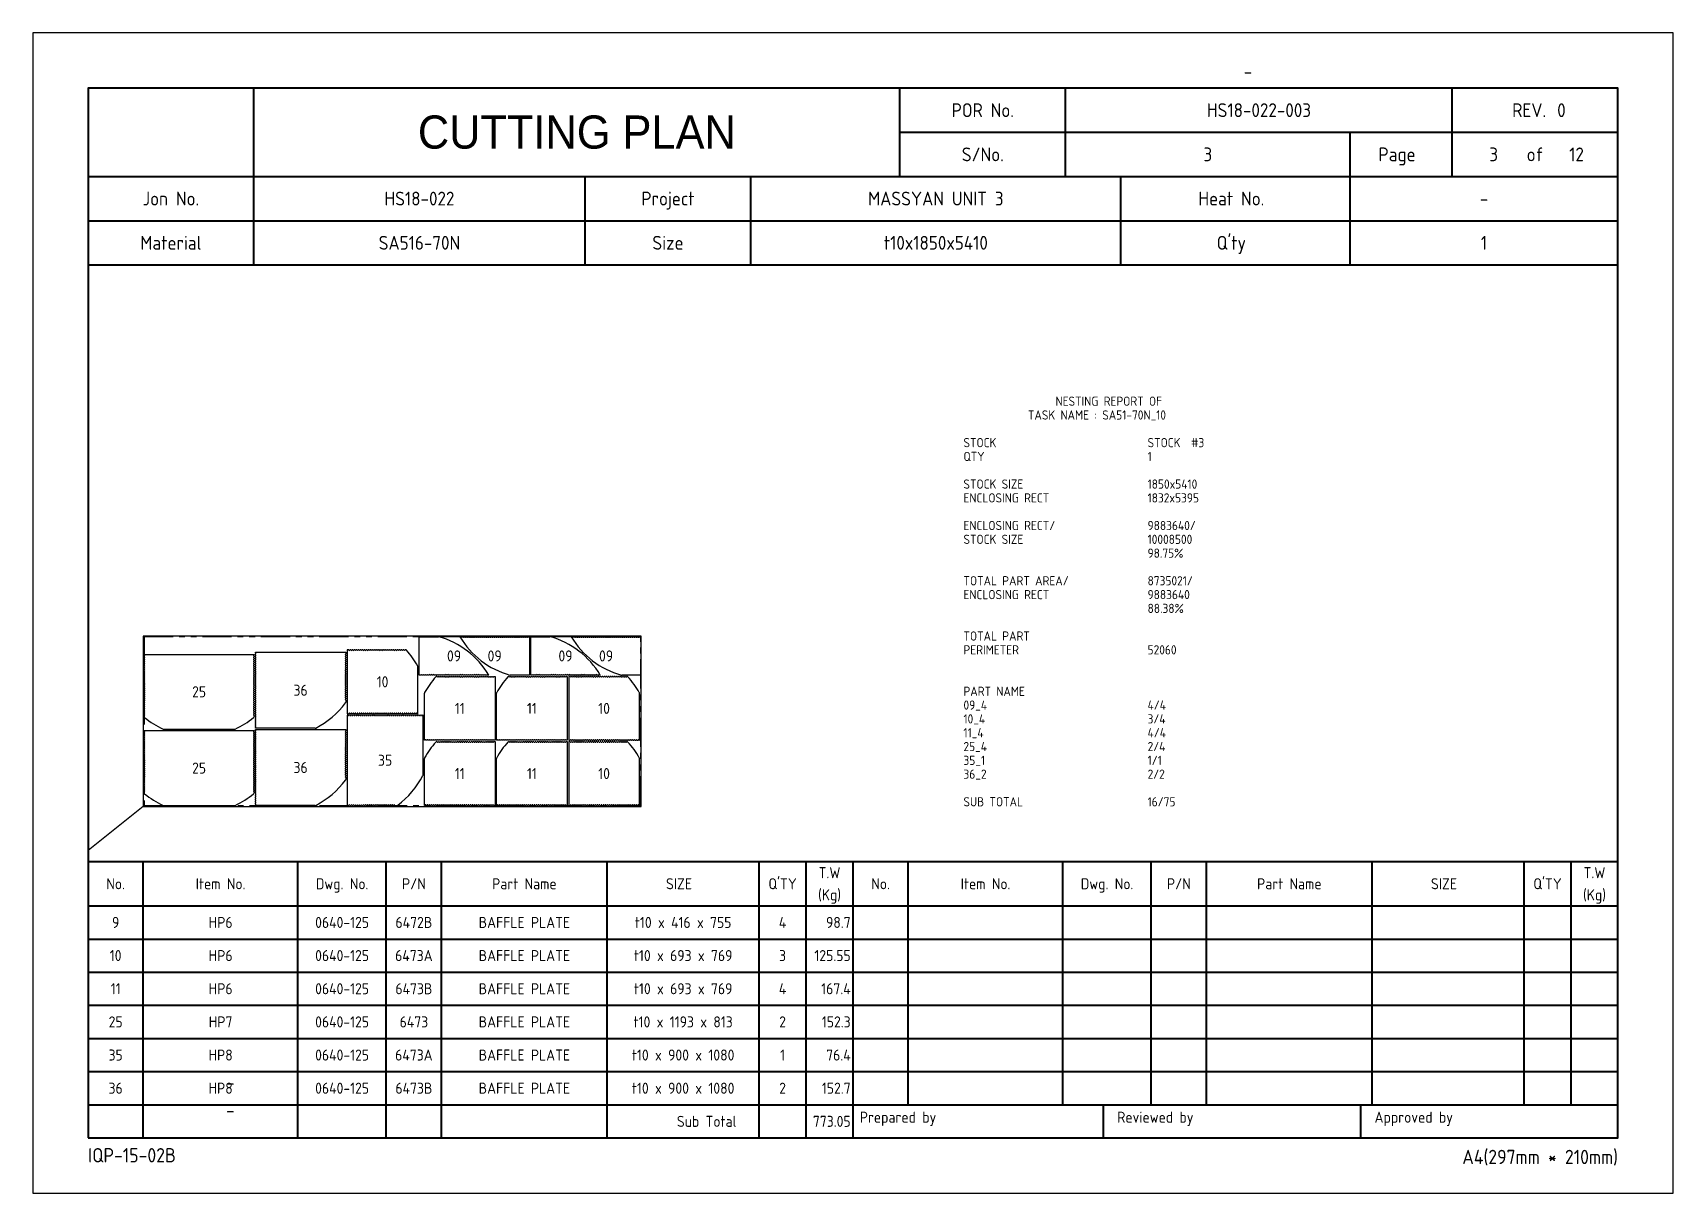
# Model space of a CAD drawing. Header units: millimetres. Extents: x -47360 to 661737, y -45870 to 354580.
# Drawn here: x 340000 to 357820, y 0 to 12600 of the extents above; entities that cross this region are included whole.
import ezdxf
from ezdxf.enums import TextEntityAlignment as Align

# ---------------------------------------------------------------- set-up
doc = ezdxf.new("R2010")
doc.units = ezdxf.units.MM
doc.header["$LTSCALE"] = 10
doc.linetypes.add('PHANTOM', pattern=[63.5, 31.75, -6.35, 6.35, -6.35, 6.35, -6.35])
for name, color, linetype in [('$ENCL_RECT_RESERVED_LAYER$', 4, 'PHANTOM'), ('09_4__010X755X416', 7, 'Continuous'), ('10_4__010X769X693', 7, 'Continuous'), ('11_4__010X769X693', 7, 'Continuous'), ('25_4__010X1250X900', 7, 'Continuous'), ('35_1__010X1080X900', 7, 'Continuous'), ('36_2__010X1080X900', 7, 'Continuous'), ('PART-LABEL', 6, 'Continuous'), ('STOCK', 3, 'Continuous'), ('SUMMARY', 4, 'Continuous'), ('T', 2, 'Continuous')]:
    doc.layers.add(name, color=color, linetype=linetype)
doc.layers.add('PAGE', color=9, linetype='Continuous', plot=False)
doc.layers.add('TITLE', color=15, linetype='Continuous', lineweight=40)
doc.styles.get("Standard").update_dxf_attribs({"font": 'isocp2.shx', "bigfont": 'whgtxt.shx'})

msp = doc.modelspace()

# ---------------------------------------------------------------- texts
at = {"layer": 'PART-LABEL'}
for s, p in [('09', (344575.96, 5833.93)), ('09', (345016.87, 5833.93)), ('09', (345786.64, 5833.93)), ('09', (346227.55, 5833.93)), ('10', (343799.27, 5553.07, 21059802810.91)), ('25', (341806.67, 5444.6)), ('36', (342909.15, 5461.27, 21059802810.91)), ('11', (344638.45, 5264.36)), ('11', (345422.06, 5264.36)), ('10', (346205.68, 5264.36)), ('25', (341806.67, 4616.53)), ('36', (342909.15, 4622.09, 21059802810.91)), ('35', (343827.05, 4700.81, 21059802810.91)), ('11', (344638.45, 4556.45)), ('11', (345422.06, 4556.45)), ('10', (346205.68, 4556.45))]:
    msp.add_text(s, height=120, dxfattribs=at).set_placement(p, align=Align.MIDDLE_CENTER)
at = {"layer": 'SUMMARY'}
for s, p in [('NESTING REPORT OF', (351110, 8550)), ('TASK NAME : SA51-70N_10', (350810, 8400)), ('STOCK ', (350110, 8100)), ('STOCK  #3', (352110, 8100)), ('QTY', (350110, 7950)), ('1', (352110, 7950)), ('STOCK SIZE', (350110, 7650)), ('1850x5410', (352110, 7650)), ('ENCLOSING RECT', (350110, 7500)), ('1832x5395', (352110, 7500)), ('STOCK SIZE', (350110, 7050)), ('ENCLOSING RECT/', (350110, 7200)), ('10008500', (352110, 7050)), ('9883640/', (352110, 7200)), ('98.75%', (352110, 6900)), ('TOTAL PART AREA/', (350110, 6600)), ('8735021/', (352110, 6600)), ('ENCLOSING RECT', (350110, 6450)), ('9883640', (352110, 6450)), ('88.38%', (352110, 6300)), ('TOTAL PART', (350110, 6000)), ('PERIMETER', (350110, 5850)), ('52060', (352110, 5850)), ('09_4', (350110, 5250)), ('PART NAME', (350110, 5400)), ('4/4', (352110, 5250)), ('10_4', (350110, 5100)), ('3/4', (352110, 5100)), ('11_4', (350110, 4950)), ('4/4', (352110, 4950)), ('25_4', (350110, 4800)), ('2/4', (352110, 4800)), ('35_1', (350110, 4650)), ('1/1', (352110, 4650)), ('36_2', (350110, 4500)), ('2/2', (352110, 4500)), ('SUB TOTAL', (350110, 4200)), ('16/75', (352110, 4200))]:
    msp.add_text(s, height=100, dxfattribs=at).set_placement(p)
at = {"layer": 'T'}
for s, p in [('9', (340900, 2880)), ('HP6', (342040, 2880)), ('0640-125', (343360, 2880)), ('6472B', (344140, 2880)), ('BAFFLE PLATE', (345340, 2880)), ('t10 x 416 x 755', (347065, 2880)), ('4', (348145, 2880)), ('10', (340900, 2520)), ('HP6', (342040, 2520)), ('0640-125', (343360, 2520)), ('6473A', (344140, 2520)), ('BAFFLE PLATE', (345340, 2520)), ('t10 x 693 x 769', (347065, 2520)), ('3', (348145, 2520)), ('11', (340900, 2160)), ('HP6', (342040, 2160)), ('0640-125', (343360, 2160)), ('6473B', (344140, 2160)), ('BAFFLE PLATE', (345340, 2160)), ('t10 x 693 x 769', (347065, 2160)), ('4', (348145, 2160)), ('25', (340900, 1800)), ('HP7', (342040, 1800)), ('0640-125', (343360, 1800)), ('6473', (344140, 1800)), ('BAFFLE PLATE', (345340, 1800)), ('t10 x 1193 x 813', (347065, 1800)), ('2', (348145, 1800)), ('35', (340900, 1440)), ('HP8', (342040, 1440)), ('0640-125', (343360, 1440)), ('6473A', (344140, 1440)), ('BAFFLE PLATE', (345340, 1440)), ('t10 x 900 x 1080', (347065, 1440)), ('1', (348145, 1440)), ('36', (340900, 1080)), ('HP8', (342040, 1080)), ('0640-125', (343360, 1080)), ('6473B', (344140, 1080)), ('BAFFLE PLATE', (345340, 1080)), ('t10 x 900 x 1080', (347065, 1080)), ('2', (348145, 1080)), ('Sub Total', (347320, 720))]:
    msp.add_text(s, height=120, dxfattribs=at).set_placement(p, align=Align.CENTER)
for s, p in [('98.7', (348884.97, 2880)), ('125.55', (348884.97, 2520)), ('167.4', (348884.97, 2160)), ('152.3', (348884.97, 1800)), ('76.4', (348884.97, 1440)), ('152.7', (348884.97, 1080)), ('773.05', (348884.97, 720))]:
    msp.add_text(s, height=120, dxfattribs=at).set_placement(p, align=Align.RIGHT)

# ---------------------------------------------------------------- blocks, each defined once
blk = doc.blocks.new('CP00')
at = {"layer": 'PAGE'}
blk.add_line((20, 70), (10, 62), dxfattribs=at)
blk.add_lwpolyline([(0, 0), (297, 0), (297, 210), (0, 210)], close=True, dxfattribs=at)
at = {"layer": 'TITLE'}
for p, q in [((40, 184), (40, 200)), ((157, 184), (157, 200)), ((10, 184), (287, 184)), ((10, 168), (287, 168)), ((10, 60), (287, 60)), ((148.5, 16), (287, 16))]:
    blk.add_line(p, q, dxfattribs=at)
at = {"layer": 'TITLE', "color": 8}
for p, q in [((187, 184), (187, 200)), ((257, 184), (257, 192)), ((40, 168), (40, 184)), ((130, 168), (130, 184)), ((238.5, 168), (238.5, 184)), ((10, 176), (287, 176)), ((20, 10), (20, 60)), ((48, 10), (48, 60)), ((64, 10), (64, 60)), ((74, 10), (74, 60)), ((104, 10), (104, 60)), ((131.5, 10), (131.5, 60)), ((140, 10), (140, 60)), ((158.5, 16), (158.5, 60)), ((186.5, 16), (186.5, 60)), ((202.5, 16), (202.5, 60)), ((212.5, 16), (212.5, 60)), ((242.5, 16), (242.5, 60)), ((270, 16), (270, 60)), ((278.5, 16), (278.5, 60)), ((10, 52), (287, 52)), ((10, 46), (287, 46)), ((10, 40), (287, 40)), ((10, 34), (287, 34)), ((10, 28), (287, 28)), ((10, 22), (287, 22)), ((10, 16), (148.5, 16)), ((193.8, 16), (193.8, 10)), ((240.4, 16), (240.4, 10))]:
    blk.add_line(p, q, dxfattribs=at)
at = {"layer": 'TITLE', "color": 9}
for p, q in [((257, 192), (257, 200)), ((157, 192), (287, 192)), ((238.5, 184), (238.5, 192)), ((100, 168), (100, 184)), ((197, 168), (197, 184)), ((148.5, 10), (148.5, 60))]:
    blk.add_line(p, q, dxfattribs=at)
at = {"layer": 'TITLE', "color": 15}
blk.add_lwpolyline([(10, 10), (287, 10), (287, 200), (10, 200)], close=True, dxfattribs=at)
at = {"layer": 'PAGE', "color": 2}
blk.add_attdef('ATT_NESTINGPLANNO', text='', height=2.5, dxfattribs=at).set_placement((220, 203), align=Align.MIDDLE_CENTER)
for tag, p in [('ATT_OWNERITEMNO', (35, 7.09)), ('ATT_PARTNAME', (35, 2.09))]:
    blk.add_attdef(tag, text='', height=2.5, dxfattribs=at).set_placement(p, align=Align.MIDDLE_LEFT)
at = {"layer": 'TITLE', "color": 2}
for s, height, p in [('POR No.', 2.5, (172, 196)), ('S/No.', 2.5, (172, 188)), ('Page', 2.5, (247, 188)), ('of', 2.5, (272, 188)), ('Jon No.', 2.5, (25, 180)), ('Project', 2.5, (115, 180)), ('Heat No.', 2.5, (217, 180)), ('-', 2.5, (262.75, 180)), ('Material', 2.5, (25, 172)), ('Size', 2.5, (115, 172)), ("Q'ty", 2.5, (217, 172)), ('No.', 2, (15, 56)), ('Item No.', 2, (34, 56)), ('Dwg. No.', 2, (56, 56)), ('P/N', 2, (69, 56)), ('Part Name', 2, (89, 56)), ('SIZE', 2, (117, 56)), ("Q'TY", 2, (135.75, 56)), ('T.W', 2, (144.25, 58)), ('No.', 2, (153.5, 56)), ('Item No.', 2, (172.5, 56)), ('Dwg. No.', 2, (194.5, 56)), ('P/N', 2, (207.5, 56)), ('Part Name', 2, (227.5, 56)), ('SIZE', 2, (255.5, 56)), ("Q'TY", 2, (274.25, 56)), ('T.W', 2, (282.75, 58)), ('(Kg)', 2, (144.25, 54)), ('(Kg)', 2, (282.75, 54))]:
    blk.add_text(s, height=height, dxfattribs=at).set_placement(p, align=Align.MIDDLE_CENTER)
blk.add_text('REV.', height=2.5, dxfattribs=at).set_placement((274, 196), align=Align.MIDDLE_RIGHT)
blk.add_text('0', height=2.5, dxfattribs=at).set_placement((276, 196), align=Align.MIDDLE_LEFT)
for s, height, p in [('Prepared by', 2, (149.73, 12.75)), ('Reviewed by', 2, (196.33, 12.75)), ('Approved by', 2, (242.93, 12.75)), ('IQP-15-02B', 2.594, (10, 5.57))]:
    blk.add_text(s, height=height, dxfattribs=at).set_placement(p)
blk.add_text('A4(297mm * 210mm)', height=2.5936, dxfattribs=at).set_placement((287, 5.26), align=Align.RIGHT)
at = {"layer": 'TITLE', "color": 3, "insert": (98.5, 192), "char_height": 6, "width": 59.896, "attachment_point": 5}
blk.add_mtext('{\\fHYHeadLine-Medium|b0|i0|c129|p18;CUTTING PLAN}', dxfattribs=at)
at = {"layer": 'TITLE', "color": 2}
for tag, height, p in [('ATT_PORNO', 2.5, (222, 196)), ('ATT_CUTTINGPLANNO', 2.5, (212.75, 188)), ('ATT_PAGENO', 2.5, (264.5, 188)), ('ATT_PAGESUBTOTAL', 2.5, (279.5, 188)), ('ATT_WONO', 2.5, (70, 180)), ('ATT_PROJECT', 2.5, (163.5, 180)), ('ATT_PORWEIGHT', 2, (278.5, 89)), ('ATT_NETWEIGHT', 2, (278.5, 83)), ('ATT_SAVEWEIGHT', 2, (278.5, 77)), ('ATT_SCRAPWEIGHT', 2, (278.5, 71)), ('ATT_CUTTING', 2, (278.5, 65))]:
    blk.add_attdef(tag, text='', height=height, dxfattribs=at).set_placement(p, align=Align.MIDDLE_CENTER)
at = {"layer": 'TITLE', "color": 3}
for tag, p in [('ATT_MATERIAL', (70, 172)), ('ATT_SIZE', (163.5, 172)), ('ATT_QTY', (262.75, 172))]:
    blk.add_attdef(tag, text='', height=2.5, dxfattribs=at).set_placement(p, align=Align.MIDDLE_CENTER)

# ---------------------------------------------------------------- linework, layer by layer
at = {"layer": '$ENCL_RECT_RESERVED_LAYER$'}
msp.add_lwpolyline([(341210, 4210), (346604.94, 4210), (346604.94, 6042.05), (341210, 6042.05)], close=True, dxfattribs=at)
at = {"layer": '09_4__010X755X416'}
for p, q in [((344198.58, 5625.81), (344198.58, 6042.05)), ((344198.58, 6042.05), (344406.27, 6042.05)), ((344639.48, 6042.05), (344676.13, 6042.05)), ((344688.13, 6042.05), (344698.35, 6042.05)), ((344710.35, 6042.05), (344720.58, 6042.05)), ((344732.58, 6042.05), (344742.8, 6042.05)), ((344754.8, 6042.05), (344765.03, 6042.05)), ((344777.03, 6042.05), (344787.25, 6042.05)), ((344799.25, 6042.05), (344809.48, 6042.05)), ((344821.48, 6042.05), (344831.7, 6042.05)), ((344843.7, 6042.05), (344853.93, 6042.05)), ((344865.93, 6042.05), (344876.15, 6042.05)), ((344888.15, 6042.05), (344898.38, 6042.05)), ((344910.38, 6042.05), (344920.6, 6042.05)), ((344932.6, 6042.05), (344942.83, 6042.05)), ((344954.83, 6042.05), (344965.05, 6042.05)), ((344977.05, 6042.05), (344987.28, 6042.05)), ((344999.28, 6042.05), (345009.5, 6042.05)), ((345021.5, 6042.05), (345031.73, 6042.05)), ((345043.73, 6042.05), (345053.95, 6042.05)), ((345065.95, 6042.05), (345076.18, 6042.05)), ((345088.18, 6042.05), (345098.4, 6042.05)), ((345110.4, 6042.05), (345120.63, 6042.05)), ((345132.63, 6042.05), (345142.85, 6042.05)), ((345154.85, 6042.05), (345165.08, 6042.05)), ((345177.08, 6042.05), (345187.3, 6042.05)), ((345199.3, 6042.05), (345209.53, 6042.05)), ((345221.53, 6042.05), (345231.75, 6042.05)), ((345243.75, 6042.05), (345253.98, 6042.05)), ((345265.98, 6042.05), (345276.2, 6042.05)), ((345288.2, 6042.05), (345298.43, 6042.05)), ((345310.43, 6042.05), (345320.65, 6042.05)), ((345332.65, 6042.05), (345342.88, 6042.05)), ((345354.88, 6042.05), (345365.1, 6042.05)), ((345377.1, 6042.05), (345394.26, 6042.05)), ((345394.26, 6042.05), (345394.26, 5625.81)), ((345409.26, 5625.81), (345409.26, 6042.05)), ((345409.26, 6042.05), (345616.95, 6042.05)), ((345850.16, 6042.05), (345886.81, 6042.05)), ((345898.81, 6042.05), (345909.04, 6042.05)), ((345921.04, 6042.05), (345931.26, 6042.05)), ((345943.26, 6042.05), (345953.49, 6042.05)), ((345965.49, 6042.05), (345975.71, 6042.05)), ((345987.71, 6042.05), (345997.94, 6042.05)), ((346009.94, 6042.05), (346020.16, 6042.05)), ((346032.16, 6042.05), (346042.39, 6042.05)), ((346054.39, 6042.05), (346064.61, 6042.05)), ((346076.61, 6042.05), (346086.84, 6042.05)), ((346098.84, 6042.05), (346109.06, 6042.05)), ((346121.06, 6042.05), (346131.29, 6042.05)), ((346143.29, 6042.05), (346153.51, 6042.05)), ((346165.51, 6042.05), (346175.74, 6042.05)), ((346187.74, 6042.05), (346197.96, 6042.05)), ((346209.96, 6042.05), (346220.19, 6042.05)), ((346232.19, 6042.05), (346242.41, 6042.05)), ((346254.41, 6042.05), (346264.64, 6042.05)), ((346276.64, 6042.05), (346286.86, 6042.05)), ((346298.86, 6042.05), (346309.09, 6042.05)), ((346321.09, 6042.05), (346331.31, 6042.05)), ((346343.31, 6042.05), (346353.54, 6042.05)), ((346365.54, 6042.05), (346375.76, 6042.05)), ((346387.76, 6042.05), (346397.99, 6042.05)), ((346409.99, 6042.05), (346420.21, 6042.05)), ((346432.21, 6042.05), (346442.44, 6042.05)), ((346454.44, 6042.05), (346464.66, 6042.05)), ((346476.66, 6042.05), (346486.89, 6042.05)), ((346498.89, 6042.05), (346509.11, 6042.05)), ((346521.11, 6042.05), (346531.34, 6042.05)), ((346543.34, 6042.05), (346553.56, 6042.05)), ((346565.56, 6042.05), (346575.79, 6042.05)), ((346587.79, 6042.05), (346604.94, 6042.05)), ((346604.94, 6042.05), (346604.94, 5625.81)), ((344215.73, 5625.81), (344198.58, 5625.81)), ((344237.95, 5625.81), (344227.73, 5625.81)), ((344260.18, 5625.81), (344249.95, 5625.81)), ((344282.4, 5625.81), (344272.18, 5625.81)), ((344304.63, 5625.81), (344294.4, 5625.81)), ((344326.85, 5625.81), (344316.63, 5625.81)), ((344349.08, 5625.81), (344338.85, 5625.81)), ((344371.3, 5625.81), (344361.08, 5625.81)), ((344393.53, 5625.81), (344383.3, 5625.81)), ((344415.75, 5625.81), (344405.53, 5625.81)), ((344437.98, 5625.81), (344427.75, 5625.81)), ((344460.2, 5625.81), (344449.98, 5625.81)), ((344482.43, 5625.81), (344472.2, 5625.81)), ((344504.65, 5625.81), (344494.43, 5625.81)), ((344526.88, 5625.81), (344516.65, 5625.81)), ((344549.1, 5625.81), (344538.88, 5625.81)), ((344571.33, 5625.81), (344561.1, 5625.81)), ((344593.55, 5625.81), (344583.33, 5625.81)), ((344615.78, 5625.81), (344605.55, 5625.81)), ((344638, 5625.81), (344627.78, 5625.81)), ((344660.23, 5625.81), (344650, 5625.81)), ((344682.45, 5625.81), (344672.23, 5625.81)), ((344704.68, 5625.81), (344694.45, 5625.81)), ((344726.9, 5625.81), (344716.68, 5625.81)), ((344749.13, 5625.81), (344738.9, 5625.81)), ((344771.35, 5625.81), (344761.13, 5625.81)), ((344793.58, 5625.81), (344783.35, 5625.81)), ((344815.8, 5625.81), (344805.58, 5625.81)), ((344838.03, 5625.81), (344827.8, 5625.81)), ((344860.25, 5625.81), (344850.03, 5625.81)), ((344882.48, 5625.81), (344872.25, 5625.81)), ((344904.7, 5625.81), (344894.48, 5625.81)), ((344953.35, 5625.81), (344916.7, 5625.81)), ((345394.26, 5625.81), (345186.56, 5625.81)), ((345426.41, 5625.81), (345409.26, 5625.81)), ((345448.63, 5625.81), (345438.41, 5625.81)), ((345470.86, 5625.81), (345460.63, 5625.81)), ((345493.08, 5625.81), (345482.86, 5625.81)), ((345515.31, 5625.81), (345505.08, 5625.81)), ((345537.53, 5625.81), (345527.31, 5625.81)), ((345559.76, 5625.81), (345549.53, 5625.81)), ((345581.98, 5625.81), (345571.76, 5625.81)), ((345604.21, 5625.81), (345593.98, 5625.81)), ((345626.43, 5625.81), (345616.21, 5625.81)), ((345648.66, 5625.81), (345638.43, 5625.81)), ((345670.88, 5625.81), (345660.66, 5625.81)), ((345693.11, 5625.81), (345682.88, 5625.81)), ((345715.33, 5625.81), (345705.11, 5625.81)), ((345737.56, 5625.81), (345727.33, 5625.81)), ((345759.78, 5625.81), (345749.56, 5625.81)), ((345782.01, 5625.81), (345771.78, 5625.81)), ((345804.23, 5625.81), (345794.01, 5625.81)), ((345826.46, 5625.81), (345816.23, 5625.81)), ((345848.68, 5625.81), (345838.46, 5625.81)), ((345870.91, 5625.81), (345860.68, 5625.81)), ((345893.13, 5625.81), (345882.91, 5625.81)), ((345915.36, 5625.81), (345905.13, 5625.81)), ((345937.58, 5625.81), (345927.36, 5625.81)), ((345959.81, 5625.81), (345949.58, 5625.81)), ((345982.03, 5625.81), (345971.81, 5625.81)), ((346004.26, 5625.81), (345994.03, 5625.81)), ((346026.48, 5625.81), (346016.26, 5625.81)), ((346048.71, 5625.81), (346038.48, 5625.81)), ((346070.93, 5625.81), (346060.71, 5625.81)), ((346093.16, 5625.81), (346082.93, 5625.81)), ((346115.38, 5625.81), (346105.16, 5625.81)), ((346164.03, 5625.81), (346127.38, 5625.81)), ((346604.94, 5625.81), (346397.24, 5625.81))]:
    msp.add_line(p, q, dxfattribs=at)
for centre, radius, start, end in [((344406.27, 6030.05), 12, 74.700024, 90), ((344169.31, 5163.88), 910, 30.505713, 74.700024), ((345423.52, 6503.99), 910, 210.505713, 254.700024), ((344682.13, 6042.05), 6, 180.00112, 359.99888), ((344704.35, 6042.05), 6, 180.00112, 359.99888), ((344726.58, 6042.05), 6, 180.00112, 359.99888), ((344748.8, 6042.05), 6, 180.00112, 359.99888), ((344771.03, 6042.05), 6, 180.00112, 359.99888), ((344793.25, 6042.05), 6, 180.00112, 359.99888), ((344815.48, 6042.05), 6, 180.00112, 359.99888), ((344837.7, 6042.05), 6, 180.00112, 359.99888), ((344859.93, 6042.05), 6, 180.00112, 359.99888), ((344882.15, 6042.05), 6, 180.00112, 359.99888), ((344904.38, 6042.05), 6, 180.00112, 359.99888), ((344926.6, 6042.05), 6, 180.00112, 359.99888), ((344948.83, 6042.05), 6, 180.00112, 359.99888), ((344971.05, 6042.05), 6, 180.00112, 359.99888), ((344993.28, 6042.05), 6, 180.00112, 359.99888), ((345015.5, 6042.05), 6, 180.00112, 359.99888), ((345037.73, 6042.05), 6, 180.00112, 359.99888), ((345059.95, 6042.05), 6, 180.00112, 359.99888), ((345082.18, 6042.05), 6, 180.00112, 359.99888), ((345104.4, 6042.05), 6, 180.00112, 359.99888), ((345126.63, 6042.05), 6, 180.00112, 359.99888), ((345148.85, 6042.05), 6, 180.00112, 359.99888), ((345171.08, 6042.05), 6, 180.00112, 359.99888), ((345193.3, 6042.05), 6, 180.00112, 359.99888), ((345215.53, 6042.05), 6, 180.00112, 359.99888), ((345237.75, 6042.05), 6, 180.00112, 359.99888), ((345259.98, 6042.05), 6, 180.00112, 359.99888), ((345282.2, 6042.05), 6, 180.00112, 359.99888), ((345304.43, 6042.05), 6, 180.00112, 359.99888), ((345326.65, 6042.05), 6, 180.00112, 359.99888), ((345348.88, 6042.05), 6, 180.00112, 359.99888), ((345371.1, 6042.05), 6, 180.00112, 359.99888), ((345616.95, 6030.05), 12, 74.700024, 90), ((345379.99, 5163.88), 910, 30.505713, 74.700024), ((346634.2, 6503.99), 910, 210.505713, 254.700024), ((345892.81, 6042.05), 6, 180.00112, 359.99888), ((345915.04, 6042.05), 6, 180.00112, 359.99888), ((345937.26, 6042.05), 6, 180.00112, 359.99888), ((345959.49, 6042.05), 6, 180.00112, 359.99888), ((345981.71, 6042.05), 6, 180.00112, 359.99888), ((346003.94, 6042.05), 6, 180.00112, 359.99888), ((346026.16, 6042.05), 6, 180.00112, 359.99888), ((346048.39, 6042.05), 6, 180.00112, 359.99888), ((346070.61, 6042.05), 6, 180.00112, 359.99888), ((346092.84, 6042.05), 6, 180.00112, 359.99888), ((346115.06, 6042.05), 6, 180.00112, 359.99888), ((346137.29, 6042.05), 6, 180.00112, 359.99888), ((346159.51, 6042.05), 6, 180.00112, 359.99888), ((346181.74, 6042.05), 6, 180.00112, 359.99888), ((346203.96, 6042.05), 6, 180.00112, 359.99888), ((346226.19, 6042.05), 6, 180.00112, 359.99888), ((346248.41, 6042.05), 6, 180.00112, 359.99888), ((346270.64, 6042.05), 6, 180.00112, 359.99888), ((346292.86, 6042.05), 6, 180.00112, 359.99888), ((346315.09, 6042.05), 6, 180.00112, 359.99888), ((346337.31, 6042.05), 6, 180.00112, 359.99888), ((346359.54, 6042.05), 6, 180.00112, 359.99888), ((346381.76, 6042.05), 6, 180.00112, 359.99888), ((346403.99, 6042.05), 6, 180.00112, 359.99888), ((346426.21, 6042.05), 6, 180.00112, 359.99888), ((346448.44, 6042.05), 6, 180.00112, 359.99888), ((346470.66, 6042.05), 6, 180.00112, 359.99888), ((346492.89, 6042.05), 6, 180.00112, 359.99888), ((346515.11, 6042.05), 6, 180.00112, 359.99888), ((346537.34, 6042.05), 6, 180.00112, 359.99888), ((346559.56, 6042.05), 6, 180.00112, 359.99888), ((346581.79, 6042.05), 6, 180.00112, 359.99888), ((344221.73, 5625.81), 6, 0.00112, 179.99888), ((344243.95, 5625.81), 6, 0.00112, 179.99888), ((344266.18, 5625.81), 6, 0.00112, 179.99888), ((344288.4, 5625.81), 6, 0.00112, 179.99888), ((344310.63, 5625.81), 6, 0.00112, 179.99888), ((344332.85, 5625.81), 6, 0.00112, 179.99888), ((344355.08, 5625.81), 6, 0.00112, 179.99888), ((344377.3, 5625.81), 6, 0.00112, 179.99888), ((344399.53, 5625.81), 6, 0.00112, 179.99888), ((344421.75, 5625.81), 6, 0.00112, 179.99888), ((344443.98, 5625.81), 6, 0.00112, 179.99888), ((344466.2, 5625.81), 6, 0.00112, 179.99888), ((344488.43, 5625.81), 6, 0.00112, 179.99888), ((344510.65, 5625.81), 6, 0.00112, 179.99888), ((344532.88, 5625.81), 6, 0.00112, 179.99888), ((344555.1, 5625.81), 6, 0.00112, 179.99888), ((344577.33, 5625.81), 6, 0.00112, 179.99888), ((344599.55, 5625.81), 6, 0.00112, 179.99888), ((344621.78, 5625.81), 6, 0.00112, 179.99888), ((344644, 5625.81), 6, 0.00112, 179.99888), ((344666.23, 5625.81), 6, 0.00112, 179.99888), ((344688.45, 5625.81), 6, 0.00112, 179.99888), ((344710.68, 5625.81), 6, 0.00112, 179.99888), ((344732.9, 5625.81), 6, 0.00112, 179.99888), ((344755.13, 5625.81), 6, 0.00112, 179.99888), ((344777.35, 5625.81), 6, 0.00112, 179.99888), ((344799.58, 5625.81), 6, 0.00112, 179.99888), ((344821.8, 5625.81), 6, 0.00112, 179.99888), ((344844.03, 5625.81), 6, 0.00112, 179.99888), ((344866.25, 5625.81), 6, 0.00112, 179.99888), ((344888.48, 5625.81), 6, 0.00112, 179.99888), ((344910.7, 5625.81), 6, 0.00112, 179.99888), ((345186.56, 5637.81), 12, 254.700024, 270), ((345432.41, 5625.81), 6, 0.00112, 179.99888), ((345454.63, 5625.81), 6, 0.00112, 179.99888), ((345476.86, 5625.81), 6, 0.00112, 179.99888), ((345499.08, 5625.81), 6, 0.00112, 179.99888), ((345521.31, 5625.81), 6, 0.00112, 179.99888), ((345543.53, 5625.81), 6, 0.00112, 179.99888), ((345565.76, 5625.81), 6, 0.00112, 179.99888), ((345587.98, 5625.81), 6, 0.00112, 179.99888), ((345610.21, 5625.81), 6, 0.00112, 179.99888), ((345632.43, 5625.81), 6, 0.00112, 179.99888), ((345654.66, 5625.81), 6, 0.00112, 179.99888), ((345676.88, 5625.81), 6, 0.00112, 179.99888), ((345699.11, 5625.81), 6, 0.00112, 179.99888), ((345721.33, 5625.81), 6, 0.00112, 179.99888), ((345743.56, 5625.81), 6, 0.00112, 179.99888), ((345765.78, 5625.81), 6, 0.00112, 179.99888), ((345788.01, 5625.81), 6, 0.00112, 179.99888), ((345810.23, 5625.81), 6, 0.00112, 179.99888), ((345832.46, 5625.81), 6, 0.00112, 179.99888), ((345854.68, 5625.81), 6, 0.00112, 179.99888), ((345876.91, 5625.81), 6, 0.00112, 179.99888), ((345899.13, 5625.81), 6, 0.00112, 179.99888), ((345921.36, 5625.81), 6, 0.00112, 179.99888), ((345943.58, 5625.81), 6, 0.00112, 179.99888), ((345965.81, 5625.81), 6, 0.00112, 179.99888), ((345988.03, 5625.81), 6, 0.00112, 179.99888), ((346010.26, 5625.81), 6, 0.00112, 179.99888), ((346032.48, 5625.81), 6, 0.00112, 179.99888), ((346054.71, 5625.81), 6, 0.00112, 179.99888), ((346076.93, 5625.81), 6, 0.00112, 179.99888), ((346099.16, 5625.81), 6, 0.00112, 179.99888), ((346121.38, 5625.81), 6, 0.00112, 179.99888), ((346397.24, 5637.81), 12, 254.700024, 270)]:
    msp.add_arc(centre, radius, start, end, dxfattribs=at)
at = {"layer": '10_4__010X769X693'}
for p, q in [((343432.11, 5899.53), (343414.96, 5899.53)), ((343414.96, 5899.53), (343414.96, 5206.62)), ((343454.34, 5899.53), (343444.11, 5899.53)), ((343476.56, 5899.53), (343466.34, 5899.53)), ((343498.79, 5899.53), (343488.56, 5899.53)), ((343521.01, 5899.53), (343510.79, 5899.53)), ((343543.24, 5899.53), (343533.01, 5899.53)), ((343565.46, 5899.53), (343555.24, 5899.53)), ((343587.69, 5899.53), (343577.46, 5899.53)), ((343609.91, 5899.53), (343599.69, 5899.53)), ((343632.14, 5899.53), (343621.91, 5899.53)), ((343654.36, 5899.53), (343644.14, 5899.53)), ((343676.59, 5899.53), (343666.36, 5899.53)), ((343698.81, 5899.53), (343688.59, 5899.53)), ((343721.04, 5899.53), (343710.81, 5899.53)), ((343743.26, 5899.53), (343733.04, 5899.53)), ((343765.49, 5899.53), (343755.26, 5899.53)), ((343787.71, 5899.53), (343777.49, 5899.53)), ((343809.94, 5899.53), (343799.71, 5899.53)), ((343832.16, 5899.53), (343821.94, 5899.53)), ((343854.39, 5899.53), (343844.16, 5899.53)), ((343876.61, 5899.53), (343866.39, 5899.53)), ((343898.84, 5899.53), (343888.61, 5899.53)), ((343921.06, 5899.53), (343910.84, 5899.53)), ((343943.29, 5899.53), (343933.06, 5899.53)), ((343965.51, 5899.53), (343955.29, 5899.53)), ((343987.74, 5899.53), (343977.51, 5899.53)), ((344009.96, 5899.53), (343999.74, 5899.53)), ((344032.19, 5899.53), (344021.96, 5899.53)), ((344050.29, 5899.53), (344044.19, 5899.53)), ((344183.58, 5206.62), (344183.58, 5718.12)), ((345838.52, 5610.81), (345821.37, 5610.81)), ((345821.37, 5610.81), (345821.37, 4917.91)), ((345860.74, 5610.81), (345850.52, 5610.81)), ((345882.97, 5610.81), (345872.74, 5610.81)), ((345905.19, 5610.81), (345894.97, 5610.81)), ((345927.42, 5610.81), (345917.19, 5610.81)), ((345949.64, 5610.81), (345939.42, 5610.81)), ((345971.87, 5610.81), (345961.64, 5610.81)), ((345994.09, 5610.81), (345983.87, 5610.81)), ((346016.32, 5610.81), (346006.09, 5610.81)), ((346038.54, 5610.81), (346028.32, 5610.81)), ((346060.77, 5610.81), (346050.54, 5610.81)), ((346082.99, 5610.81), (346072.77, 5610.81)), ((346105.22, 5610.81), (346094.99, 5610.81)), ((346127.44, 5610.81), (346117.22, 5610.81)), ((346149.67, 5610.81), (346139.44, 5610.81)), ((346171.89, 5610.81), (346161.67, 5610.81)), ((346194.12, 5610.81), (346183.89, 5610.81)), ((346216.34, 5610.81), (346206.12, 5610.81)), ((346238.57, 5610.81), (346228.34, 5610.81)), ((346260.79, 5610.81), (346250.57, 5610.81)), ((346283.02, 5610.81), (346272.79, 5610.81)), ((346305.24, 5610.81), (346295.02, 5610.81)), ((346327.47, 5610.81), (346317.24, 5610.81)), ((346349.69, 5610.81), (346339.47, 5610.81)), ((346371.92, 5610.81), (346361.69, 5610.81)), ((346394.14, 5610.81), (346383.92, 5610.81)), ((346416.37, 5610.81), (346406.14, 5610.81)), ((346438.59, 5610.81), (346428.37, 5610.81)), ((346456.7, 5610.81), (346450.59, 5610.81)), ((346589.98, 4917.91), (346589.98, 5429.41)), ((343414.96, 5206.62), (343432.11, 5206.62)), ((343444.11, 5206.62), (343454.34, 5206.62)), ((343466.34, 5206.62), (343476.56, 5206.62)), ((343488.56, 5206.62), (343498.79, 5206.62)), ((343510.79, 5206.62), (343521.01, 5206.62)), ((343533.01, 5206.62), (343543.24, 5206.62)), ((343555.24, 5206.62), (343565.46, 5206.62)), ((343577.46, 5206.62), (343587.69, 5206.62)), ((343599.69, 5206.62), (343609.91, 5206.62)), ((343621.91, 5206.62), (343632.14, 5206.62)), ((343644.14, 5206.62), (343654.36, 5206.62)), ((343666.36, 5206.62), (343676.59, 5206.62)), ((343688.59, 5206.62), (343698.81, 5206.62)), ((343710.81, 5206.62), (343721.04, 5206.62)), ((343733.04, 5206.62), (343743.26, 5206.62)), ((343755.26, 5206.62), (343765.49, 5206.62)), ((343777.49, 5206.62), (343787.71, 5206.62)), ((343799.71, 5206.62), (343809.94, 5206.62)), ((343821.94, 5206.62), (343832.16, 5206.62)), ((343844.16, 5206.62), (343854.39, 5206.62)), ((343866.39, 5206.62), (343876.61, 5206.62)), ((343888.61, 5206.62), (343898.84, 5206.62)), ((343910.84, 5206.62), (343921.06, 5206.62)), ((343933.06, 5206.62), (343943.29, 5206.62)), ((343955.29, 5206.62), (343965.51, 5206.62)), ((343977.51, 5206.62), (343987.74, 5206.62)), ((343999.74, 5206.62), (344009.96, 5206.62)), ((344021.96, 5206.62), (344032.19, 5206.62)), ((344044.19, 5206.62), (344054.41, 5206.62)), ((344066.41, 5206.62), (344076.64, 5206.62)), ((344088.64, 5206.62), (344098.86, 5206.62)), ((344110.86, 5206.62), (344121.09, 5206.62)), ((344133.09, 5206.62), (344143.31, 5206.62)), ((344155.31, 5206.62), (344165.54, 5206.62)), ((344177.54, 5206.62), (344183.58, 5206.62)), ((345821.37, 4917.91), (345838.52, 4917.91)), ((345838.52, 4902.91), (345821.37, 4902.91)), ((345821.37, 4902.91), (345821.37, 4210)), ((345850.52, 4917.91), (345860.74, 4917.91)), ((345860.74, 4902.91), (345850.52, 4902.91)), ((345872.74, 4917.91), (345882.97, 4917.91)), ((345882.97, 4902.91), (345872.74, 4902.91)), ((345894.97, 4917.91), (345905.19, 4917.91)), ((345905.19, 4902.91), (345894.97, 4902.91)), ((345917.19, 4917.91), (345927.42, 4917.91)), ((345927.42, 4902.91), (345917.19, 4902.91)), ((345939.42, 4917.91), (345949.64, 4917.91)), ((345949.64, 4902.91), (345939.42, 4902.91)), ((345961.64, 4917.91), (345971.87, 4917.91)), ((345971.87, 4902.91), (345961.64, 4902.91)), ((345983.87, 4917.91), (345994.09, 4917.91)), ((345994.09, 4902.91), (345983.87, 4902.91)), ((346006.09, 4917.91), (346016.32, 4917.91)), ((346016.32, 4902.91), (346006.09, 4902.91)), ((346028.32, 4917.91), (346038.54, 4917.91)), ((346038.54, 4902.91), (346028.32, 4902.91)), ((346050.54, 4917.91), (346060.77, 4917.91)), ((346060.77, 4902.91), (346050.54, 4902.91)), ((346072.77, 4917.91), (346082.99, 4917.91)), ((346082.99, 4902.91), (346072.77, 4902.91)), ((346094.99, 4917.91), (346105.22, 4917.91)), ((346105.22, 4902.91), (346094.99, 4902.91)), ((346117.22, 4917.91), (346127.44, 4917.91)), ((346127.44, 4902.91), (346117.22, 4902.91)), ((346139.44, 4917.91), (346149.67, 4917.91)), ((346149.67, 4902.91), (346139.44, 4902.91)), ((346161.67, 4917.91), (346171.89, 4917.91)), ((346171.89, 4902.91), (346161.67, 4902.91)), ((346183.89, 4917.91), (346194.12, 4917.91)), ((346194.12, 4902.91), (346183.89, 4902.91)), ((346206.12, 4917.91), (346216.34, 4917.91)), ((346216.34, 4902.91), (346206.12, 4902.91)), ((346228.34, 4917.91), (346238.57, 4917.91)), ((346238.57, 4902.91), (346228.34, 4902.91)), ((346250.57, 4917.91), (346260.79, 4917.91)), ((346260.79, 4902.91), (346250.57, 4902.91)), ((346272.79, 4917.91), (346283.02, 4917.91)), ((346283.02, 4902.91), (346272.79, 4902.91)), ((346295.02, 4917.91), (346305.24, 4917.91)), ((346305.24, 4902.91), (346295.02, 4902.91)), ((346317.24, 4917.91), (346327.47, 4917.91)), ((346327.47, 4902.91), (346317.24, 4902.91)), ((346339.47, 4917.91), (346349.69, 4917.91)), ((346349.69, 4902.91), (346339.47, 4902.91)), ((346361.69, 4917.91), (346371.92, 4917.91)), ((346371.92, 4902.91), (346361.69, 4902.91)), ((346383.92, 4917.91), (346394.14, 4917.91)), ((346394.14, 4902.91), (346383.92, 4902.91)), ((346406.14, 4917.91), (346416.37, 4917.91)), ((346416.37, 4902.91), (346406.14, 4902.91)), ((346428.37, 4917.91), (346438.59, 4917.91)), ((346438.59, 4902.91), (346428.37, 4902.91)), ((346450.59, 4917.91), (346460.82, 4917.91)), ((346456.7, 4902.91), (346450.59, 4902.91)), ((346472.82, 4917.91), (346483.04, 4917.91)), ((346495.04, 4917.91), (346505.27, 4917.91)), ((346517.27, 4917.91), (346527.49, 4917.91)), ((346539.49, 4917.91), (346549.72, 4917.91)), ((346561.72, 4917.91), (346571.94, 4917.91)), ((346583.94, 4917.91), (346589.98, 4917.91)), ((346589.98, 4210), (346589.98, 4721.5)), ((345821.37, 4210), (345838.52, 4210)), ((345850.52, 4210), (345860.74, 4210)), ((345872.74, 4210), (345882.97, 4210)), ((345894.97, 4210), (345905.19, 4210)), ((345917.19, 4210), (345927.42, 4210)), ((345939.42, 4210), (345949.64, 4210)), ((345961.64, 4210), (345971.87, 4210)), ((345983.87, 4210), (345994.09, 4210)), ((346006.09, 4210), (346016.32, 4210)), ((346028.32, 4210), (346038.54, 4210)), ((346050.54, 4210), (346060.77, 4210)), ((346072.77, 4210), (346082.99, 4210)), ((346094.99, 4210), (346105.22, 4210)), ((346117.22, 4210), (346127.44, 4210)), ((346139.44, 4210), (346149.67, 4210)), ((346161.67, 4210), (346171.89, 4210)), ((346183.89, 4210), (346194.12, 4210)), ((346206.12, 4210), (346216.34, 4210)), ((346228.34, 4210), (346238.57, 4210)), ((346250.57, 4210), (346260.79, 4210)), ((346272.79, 4210), (346283.02, 4210)), ((346295.02, 4210), (346305.24, 4210)), ((346317.24, 4210), (346327.47, 4210)), ((346339.47, 4210), (346349.69, 4210)), ((346361.69, 4210), (346371.92, 4210)), ((346383.92, 4210), (346394.14, 4210)), ((346406.14, 4210), (346416.37, 4210)), ((346428.37, 4210), (346438.59, 4210)), ((346450.59, 4210), (346460.82, 4210)), ((346472.82, 4210), (346483.04, 4210)), ((346495.04, 4210), (346505.27, 4210)), ((346517.27, 4210), (346527.49, 4210)), ((346539.49, 4210), (346549.72, 4210)), ((346561.72, 4210), (346571.94, 4210)), ((346583.94, 4210), (346589.98, 4210))]:
    msp.add_line(p, q, dxfattribs=at)
for centre, radius, start, end in [((343438.11, 5899.53), 6, 180.007136, 359.992864), ((343460.34, 5899.53), 6, 180.006948, 359.993052), ((343482.56, 5899.53), 6, 180.00676, 359.99324), ((343504.79, 5899.53), 6, 180.006572, 359.993428), ((343527.01, 5899.53), 6, 180.006383, 359.993617), ((343549.24, 5899.53), 6, 180.006195, 359.993805), ((343571.46, 5899.53), 6, 180.006007, 359.993993), ((343593.69, 5899.53), 6, 180.005819, 359.994181), ((343615.91, 5899.53), 6, 180.005631, 359.994369), ((343638.14, 5899.53), 6, 180.005443, 359.994557), ((343660.36, 5899.53), 6, 180.005255, 359.994745), ((343682.59, 5899.53), 6, 180.005067, 359.994933), ((343704.81, 5899.53), 6, 180.004879, 359.995121), ((343727.04, 5899.53), 6, 180.004691, 359.995309), ((343749.26, 5899.53), 6, 180.004503, 359.995497), ((343771.49, 5899.53), 6, 180.004315, 359.995685), ((343793.71, 5899.53), 6, 180.004127, 359.995873), ((343815.94, 5899.53), 6, 180.003939, 359.996061), ((343838.16, 5899.53), 6, 180.003751, 359.996249), ((343860.39, 5899.53), 6, 180.003563, 359.996437), ((343882.61, 5899.53), 6, 180.003375, 359.996625), ((343904.84, 5899.53), 6, 180.003187, 359.996813), ((343927.06, 5899.53), 6, 180.002999, 359.997001), ((343949.29, 5899.53), 6, 180.002811, 359.997189), ((343971.51, 5899.53), 6, 180.002623, 359.997377), ((343993.74, 5899.53), 6, 180.002435, 359.997565), ((344015.96, 5899.53), 6, 180.002247, 359.997753), ((344038.19, 5899.53), 6, 180.002059, 359.997941), ((344050.29, 5887.53), 12, 42.261369, 90), ((343385.7, 5283.61), 910, 28.938352, 42.261369), ((344171.58, 5718.12), 12, 0, 28.938352), ((345844.52, 5610.81), 6, 180.007136, 359.992864), ((345866.74, 5610.81), 6, 180.006948, 359.993052), ((345888.97, 5610.81), 6, 180.00676, 359.99324), ((345911.19, 5610.81), 6, 180.006572, 359.993428), ((345933.42, 5610.81), 6, 180.006383, 359.993617), ((345955.64, 5610.81), 6, 180.006195, 359.993805), ((345977.87, 5610.81), 6, 180.006007, 359.993993), ((346000.09, 5610.81), 6, 180.005819, 359.994181), ((346022.32, 5610.81), 6, 180.005631, 359.994369), ((346044.54, 5610.81), 6, 180.005443, 359.994557), ((346066.77, 5610.81), 6, 180.005255, 359.994745), ((346088.99, 5610.81), 6, 180.005067, 359.994933), ((346111.22, 5610.81), 6, 180.004879, 359.995121), ((346133.44, 5610.81), 6, 180.004691, 359.995309), ((346155.67, 5610.81), 6, 180.004503, 359.995497), ((346177.89, 5610.81), 6, 180.004315, 359.995685), ((346200.12, 5610.81), 6, 180.004127, 359.995873), ((346222.34, 5610.81), 6, 180.003939, 359.996061), ((346244.57, 5610.81), 6, 180.003751, 359.996249), ((346266.79, 5610.81), 6, 180.003563, 359.996437), ((346289.02, 5610.81), 6, 180.003375, 359.996625), ((346311.24, 5610.81), 6, 180.003187, 359.996813), ((346333.47, 5610.81), 6, 180.002999, 359.997001), ((346355.69, 5610.81), 6, 180.002811, 359.997189), ((346377.92, 5610.81), 6, 180.002623, 359.997377), ((346400.14, 5610.81), 6, 180.002435, 359.997565), ((346422.37, 5610.81), 6, 180.002247, 359.997753), ((346444.59, 5610.81), 6, 180.002059, 359.997941), ((346456.7, 5598.81), 12, 42.261369, 90), ((345792.11, 4994.9), 910, 28.938352, 42.261369), ((346577.98, 5429.41), 12, 0, 28.938352), ((343438.11, 5206.62), 6, 359.999069, 180.000931), ((343460.34, 5206.62), 6, 359.999069, 180.000931), ((343482.56, 5206.62), 6, 359.999069, 180.000931), ((343504.79, 5206.62), 6, 359.999069, 180.000931), ((343527.01, 5206.62), 6, 359.999069, 180.000931), ((343549.24, 5206.62), 6, 359.999069, 180.000931), ((343571.46, 5206.62), 6, 359.999069, 180.000931), ((343593.69, 5206.62), 6, 359.999069, 180.000931), ((343615.91, 5206.62), 6, 359.999069, 180.000931), ((343638.14, 5206.62), 6, 359.999069, 180.000931), ((343660.36, 5206.62), 6, 359.999069, 180.000931), ((343682.59, 5206.62), 6, 359.999069, 180.000931), ((343704.81, 5206.62), 6, 359.999069, 180.000931), ((343727.04, 5206.62), 6, 359.999069, 180.000931), ((343749.26, 5206.62), 6, 359.999069, 180.000931), ((343771.49, 5206.62), 6, 359.999069, 180.000931), ((343793.71, 5206.62), 6, 359.999069, 180.000931), ((343815.94, 5206.62), 6, 359.999069, 180.000931), ((343838.16, 5206.62), 6, 359.999069, 180.000931), ((343860.39, 5206.62), 6, 359.999069, 180.000931), ((343882.61, 5206.62), 6, 359.999069, 180.000931), ((343904.84, 5206.62), 6, 359.999069, 180.000931), ((343927.06, 5206.62), 6, 359.999069, 180.000931), ((343949.29, 5206.62), 6, 359.999069, 180.000931), ((343971.51, 5206.62), 6, 359.999069, 180.000931), ((343993.74, 5206.62), 6, 359.999069, 180.000931), ((344015.96, 5206.62), 6, 359.999069, 180.000931), ((344038.19, 5206.62), 6, 359.999069, 180.000931), ((344060.41, 5206.62), 6, 359.999069, 180.000931), ((344082.64, 5206.62), 6, 359.999069, 180.000931), ((344104.86, 5206.62), 6, 359.999069, 180.000931), ((344127.09, 5206.62), 6, 359.999069, 180.000931), ((344149.31, 5206.62), 6, 359.999069, 180.000931), ((344171.54, 5206.62), 6, 359.999069, 180.000931), ((345844.52, 4917.91), 6, 359.999069, 180.000931), ((345844.52, 4902.91), 6, 180.007136, 359.992864), ((345866.74, 4917.91), 6, 359.999069, 180.000931), ((345866.74, 4902.91), 6, 180.006948, 359.993052), ((345888.97, 4917.91), 6, 359.999069, 180.000931), ((345888.97, 4902.91), 6, 180.00676, 359.99324), ((345911.19, 4917.91), 6, 359.999069, 180.000931), ((345911.19, 4902.91), 6, 180.006572, 359.993428), ((345933.42, 4917.91), 6, 359.999069, 180.000931), ((345933.42, 4902.91), 6, 180.006383, 359.993617), ((345955.64, 4917.91), 6, 359.999069, 180.000931), ((345955.64, 4902.91), 6, 180.006195, 359.993805), ((345977.87, 4917.91), 6, 359.999069, 180.000931), ((345977.87, 4902.91), 6, 180.006007, 359.993993), ((346000.09, 4917.91), 6, 359.999069, 180.000931), ((346000.09, 4902.91), 6, 180.005819, 359.994181), ((346022.32, 4917.91), 6, 359.999069, 180.000931), ((346022.32, 4902.91), 6, 180.005631, 359.994369), ((346044.54, 4917.91), 6, 359.999069, 180.000931), ((346044.54, 4902.91), 6, 180.005443, 359.994557), ((346066.77, 4917.91), 6, 359.999069, 180.000931), ((346066.77, 4902.91), 6, 180.005255, 359.994745), ((346088.99, 4917.91), 6, 359.999069, 180.000931), ((346088.99, 4902.91), 6, 180.005067, 359.994933), ((346111.22, 4917.91), 6, 359.999069, 180.000931), ((346111.22, 4902.91), 6, 180.004879, 359.995121), ((346133.44, 4917.91), 6, 359.999069, 180.000931), ((346133.44, 4902.91), 6, 180.004691, 359.995309), ((346155.67, 4917.91), 6, 359.999069, 180.000931), ((346155.67, 4902.91), 6, 180.004503, 359.995497), ((346177.89, 4917.91), 6, 359.999069, 180.000931), ((346177.89, 4902.91), 6, 180.004315, 359.995685), ((346200.12, 4917.91), 6, 359.999069, 180.000931), ((346200.12, 4902.91), 6, 180.004127, 359.995873), ((346222.34, 4917.91), 6, 359.999069, 180.000931), ((346222.34, 4902.91), 6, 180.003939, 359.996061), ((346244.57, 4917.91), 6, 359.999069, 180.000931), ((346244.57, 4902.91), 6, 180.003751, 359.996249), ((346266.79, 4917.91), 6, 359.999069, 180.000931), ((346266.79, 4902.91), 6, 180.003563, 359.996437), ((346289.02, 4917.91), 6, 359.999069, 180.000931), ((346289.02, 4902.91), 6, 180.003375, 359.996625), ((346311.24, 4917.91), 6, 359.999069, 180.000931), ((346311.24, 4902.91), 6, 180.003187, 359.996813), ((346333.47, 4917.91), 6, 359.999069, 180.000931), ((346333.47, 4902.91), 6, 180.002999, 359.997001), ((346355.69, 4917.91), 6, 359.999069, 180.000931), ((346355.69, 4902.91), 6, 180.002811, 359.997189), ((346377.92, 4917.91), 6, 359.999069, 180.000931), ((346377.92, 4902.91), 6, 180.002623, 359.997377), ((346400.14, 4917.91), 6, 359.999069, 180.000931), ((346400.14, 4902.91), 6, 180.002435, 359.997565), ((346422.37, 4917.91), 6, 359.999069, 180.000931), ((346422.37, 4902.91), 6, 180.002247, 359.997753), ((346444.59, 4917.91), 6, 359.999069, 180.000931), ((346444.59, 4902.91), 6, 180.002059, 359.997941), ((346456.7, 4890.91), 12, 42.261369, 90), ((346466.82, 4917.91), 6, 359.999069, 180.000931), ((345792.11, 4286.99), 910, 28.938352, 42.261369), ((346489.04, 4917.91), 6, 359.999069, 180.000931), ((346511.27, 4917.91), 6, 359.999069, 180.000931), ((346533.49, 4917.91), 6, 359.999069, 180.000931), ((346555.72, 4917.91), 6, 359.999069, 180.000931), ((346577.94, 4917.91), 6, 359.999069, 180.000931), ((346577.98, 4721.5), 12, 0, 28.938352), ((345844.52, 4210), 6, 359.999069, 180.000931), ((345866.74, 4210), 6, 359.999069, 180.000931), ((345888.97, 4210), 6, 359.999069, 180.000931), ((345911.19, 4210), 6, 359.999069, 180.000931), ((345933.42, 4210), 6, 359.999069, 180.000931), ((345955.64, 4210), 6, 359.999069, 180.000931), ((345977.87, 4210), 6, 359.999069, 180.000931), ((346000.09, 4210), 6, 359.999069, 180.000931), ((346022.32, 4210), 6, 359.999069, 180.000931), ((346044.54, 4210), 6, 359.999069, 180.000931), ((346066.77, 4210), 6, 359.999069, 180.000931), ((346088.99, 4210), 6, 359.999069, 180.000931), ((346111.22, 4210), 6, 359.999069, 180.000931), ((346133.44, 4210), 6, 359.999069, 180.000931), ((346155.67, 4210), 6, 359.999069, 180.000931), ((346177.89, 4210), 6, 359.999069, 180.000931), ((346200.12, 4210), 6, 359.999069, 180.000931), ((346222.34, 4210), 6, 359.999069, 180.000931), ((346244.57, 4210), 6, 359.999069, 180.000931), ((346266.79, 4210), 6, 359.999069, 180.000931), ((346289.02, 4210), 6, 359.999069, 180.000931), ((346311.24, 4210), 6, 359.999069, 180.000931), ((346333.47, 4210), 6, 359.999069, 180.000931), ((346355.69, 4210), 6, 359.999069, 180.000931), ((346377.92, 4210), 6, 359.999069, 180.000931), ((346400.14, 4210), 6, 359.999069, 180.000931), ((346422.37, 4210), 6, 359.999069, 180.000931), ((346444.59, 4210), 6, 359.999069, 180.000931), ((346466.82, 4210), 6, 359.999069, 180.000931), ((346489.04, 4210), 6, 359.999069, 180.000931), ((346511.27, 4210), 6, 359.999069, 180.000931), ((346533.49, 4210), 6, 359.999069, 180.000931), ((346555.72, 4210), 6, 359.999069, 180.000931), ((346577.94, 4210), 6, 359.999069, 180.000931)]:
    msp.add_arc(centre, radius, start, end, dxfattribs=at)
at = {"layer": '11_4__010X769X693'}
for p, q in [((344387.42, 5610.81), (344393.53, 5610.81)), ((344405.53, 5610.81), (344415.75, 5610.81)), ((344427.75, 5610.81), (344437.98, 5610.81)), ((344449.98, 5610.81), (344460.2, 5610.81)), ((344472.2, 5610.81), (344482.43, 5610.81)), ((344494.43, 5610.81), (344504.65, 5610.81)), ((344516.65, 5610.81), (344526.88, 5610.81)), ((344538.88, 5610.81), (344549.1, 5610.81)), ((344561.1, 5610.81), (344571.33, 5610.81)), ((344583.33, 5610.81), (344593.55, 5610.81)), ((344605.55, 5610.81), (344615.78, 5610.81)), ((344627.78, 5610.81), (344638, 5610.81)), ((344650, 5610.81), (344660.23, 5610.81)), ((344672.23, 5610.81), (344682.45, 5610.81)), ((344694.45, 5610.81), (344704.68, 5610.81)), ((344716.68, 5610.81), (344726.9, 5610.81)), ((344738.9, 5610.81), (344749.13, 5610.81)), ((344761.13, 5610.81), (344771.35, 5610.81)), ((344783.35, 5610.81), (344793.58, 5610.81)), ((344805.58, 5610.81), (344815.8, 5610.81)), ((344827.8, 5610.81), (344838.03, 5610.81)), ((344850.03, 5610.81), (344860.25, 5610.81)), ((344872.25, 5610.81), (344882.48, 5610.81)), ((344894.48, 5610.81), (344904.7, 5610.81)), ((344916.7, 5610.81), (344926.93, 5610.81)), ((344938.93, 5610.81), (344949.15, 5610.81)), ((344961.15, 5610.81), (344971.38, 5610.81)), ((344983.38, 5610.81), (344993.6, 5610.81)), ((345005.6, 5610.81), (345022.75, 5610.81)), ((345022.75, 5610.81), (345022.75, 4917.91)), ((345171.03, 5610.81), (345177.14, 5610.81)), ((345189.14, 5610.81), (345199.37, 5610.81)), ((345211.37, 5610.81), (345221.59, 5610.81)), ((345233.59, 5610.81), (345243.82, 5610.81)), ((345255.82, 5610.81), (345266.04, 5610.81)), ((345278.04, 5610.81), (345288.27, 5610.81)), ((345300.27, 5610.81), (345310.49, 5610.81)), ((345322.49, 5610.81), (345332.72, 5610.81)), ((345344.72, 5610.81), (345354.94, 5610.81)), ((345366.94, 5610.81), (345377.17, 5610.81)), ((345389.17, 5610.81), (345399.39, 5610.81)), ((345411.39, 5610.81), (345421.62, 5610.81)), ((345433.62, 5610.81), (345443.84, 5610.81)), ((345455.84, 5610.81), (345466.07, 5610.81)), ((345478.07, 5610.81), (345488.29, 5610.81)), ((345500.29, 5610.81), (345510.52, 5610.81)), ((345522.52, 5610.81), (345532.74, 5610.81)), ((345544.74, 5610.81), (345554.97, 5610.81)), ((345566.97, 5610.81), (345577.19, 5610.81)), ((345589.19, 5610.81), (345599.42, 5610.81)), ((345611.42, 5610.81), (345621.64, 5610.81)), ((345633.64, 5610.81), (345643.87, 5610.81)), ((345655.87, 5610.81), (345666.09, 5610.81)), ((345678.09, 5610.81), (345688.32, 5610.81)), ((345700.32, 5610.81), (345710.54, 5610.81)), ((345722.54, 5610.81), (345732.77, 5610.81)), ((345744.77, 5610.81), (345754.99, 5610.81)), ((345766.99, 5610.81), (345777.22, 5610.81)), ((345789.22, 5610.81), (345806.37, 5610.81)), ((345806.37, 5610.81), (345806.37, 4917.91)), ((344254.14, 4917.91), (344254.14, 5429.41)), ((345037.75, 4917.91), (345037.75, 5429.41)), ((344260.18, 4917.91), (344254.14, 4917.91)), ((344282.4, 4917.91), (344272.18, 4917.91)), ((344304.63, 4917.91), (344294.4, 4917.91)), ((344326.85, 4917.91), (344316.63, 4917.91)), ((344349.08, 4917.91), (344338.85, 4917.91)), ((344371.3, 4917.91), (344361.08, 4917.91)), ((344393.53, 4917.91), (344383.3, 4917.91)), ((344387.42, 4902.91), (344393.53, 4902.91)), ((344415.75, 4917.91), (344405.53, 4917.91)), ((344405.53, 4902.91), (344415.75, 4902.91)), ((344437.98, 4917.91), (344427.75, 4917.91)), ((344427.75, 4902.91), (344437.98, 4902.91)), ((344460.2, 4917.91), (344449.98, 4917.91)), ((344449.98, 4902.91), (344460.2, 4902.91)), ((344482.43, 4917.91), (344472.2, 4917.91)), ((344472.2, 4902.91), (344482.43, 4902.91)), ((344504.65, 4917.91), (344494.43, 4917.91)), ((344494.43, 4902.91), (344504.65, 4902.91)), ((344526.88, 4917.91), (344516.65, 4917.91)), ((344516.65, 4902.91), (344526.88, 4902.91)), ((344549.1, 4917.91), (344538.88, 4917.91)), ((344538.88, 4902.91), (344549.1, 4902.91)), ((344571.33, 4917.91), (344561.1, 4917.91)), ((344561.1, 4902.91), (344571.33, 4902.91)), ((344593.55, 4917.91), (344583.33, 4917.91)), ((344583.33, 4902.91), (344593.55, 4902.91)), ((344615.78, 4917.91), (344605.55, 4917.91)), ((344605.55, 4902.91), (344615.78, 4902.91)), ((344638, 4917.91), (344627.78, 4917.91)), ((344627.78, 4902.91), (344638, 4902.91)), ((344660.23, 4917.91), (344650, 4917.91)), ((344650, 4902.91), (344660.23, 4902.91)), ((344682.45, 4917.91), (344672.23, 4917.91)), ((344672.23, 4902.91), (344682.45, 4902.91)), ((344704.68, 4917.91), (344694.45, 4917.91)), ((344694.45, 4902.91), (344704.68, 4902.91)), ((344726.9, 4917.91), (344716.68, 4917.91)), ((344716.68, 4902.91), (344726.9, 4902.91)), ((344749.13, 4917.91), (344738.9, 4917.91)), ((344738.9, 4902.91), (344749.13, 4902.91)), ((344771.35, 4917.91), (344761.13, 4917.91)), ((344761.13, 4902.91), (344771.35, 4902.91)), ((344793.58, 4917.91), (344783.35, 4917.91)), ((344783.35, 4902.91), (344793.58, 4902.91)), ((344815.8, 4917.91), (344805.58, 4917.91)), ((344805.58, 4902.91), (344815.8, 4902.91)), ((344838.03, 4917.91), (344827.8, 4917.91)), ((344827.8, 4902.91), (344838.03, 4902.91)), ((344860.25, 4917.91), (344850.03, 4917.91)), ((344850.03, 4902.91), (344860.25, 4902.91)), ((344882.48, 4917.91), (344872.25, 4917.91)), ((344872.25, 4902.91), (344882.48, 4902.91)), ((344904.7, 4917.91), (344894.48, 4917.91)), ((344894.48, 4902.91), (344904.7, 4902.91)), ((344926.93, 4917.91), (344916.7, 4917.91)), ((344916.7, 4902.91), (344926.93, 4902.91)), ((344949.15, 4917.91), (344938.93, 4917.91)), ((344938.93, 4902.91), (344949.15, 4902.91)), ((344971.38, 4917.91), (344961.15, 4917.91)), ((344961.15, 4902.91), (344971.38, 4902.91)), ((344993.6, 4917.91), (344983.38, 4917.91)), ((344983.38, 4902.91), (344993.6, 4902.91)), ((345022.75, 4917.91), (345005.6, 4917.91)), ((345005.6, 4902.91), (345022.75, 4902.91)), ((345022.75, 4902.91), (345022.75, 4210)), ((345043.79, 4917.91), (345037.75, 4917.91)), ((345066.02, 4917.91), (345055.79, 4917.91)), ((345088.24, 4917.91), (345078.02, 4917.91)), ((345110.47, 4917.91), (345100.24, 4917.91)), ((345132.69, 4917.91), (345122.47, 4917.91)), ((345154.92, 4917.91), (345144.69, 4917.91)), ((345177.14, 4917.91), (345166.92, 4917.91)), ((345171.03, 4902.91), (345177.14, 4902.91)), ((345199.37, 4917.91), (345189.14, 4917.91)), ((345189.14, 4902.91), (345199.37, 4902.91)), ((345221.59, 4917.91), (345211.37, 4917.91)), ((345211.37, 4902.91), (345221.59, 4902.91)), ((345243.82, 4917.91), (345233.59, 4917.91)), ((345233.59, 4902.91), (345243.82, 4902.91)), ((345266.04, 4917.91), (345255.82, 4917.91)), ((345255.82, 4902.91), (345266.04, 4902.91)), ((345288.27, 4917.91), (345278.04, 4917.91)), ((345278.04, 4902.91), (345288.27, 4902.91)), ((345310.49, 4917.91), (345300.27, 4917.91)), ((345300.27, 4902.91), (345310.49, 4902.91)), ((345332.72, 4917.91), (345322.49, 4917.91)), ((345322.49, 4902.91), (345332.72, 4902.91)), ((345354.94, 4917.91), (345344.72, 4917.91)), ((345344.72, 4902.91), (345354.94, 4902.91)), ((345377.17, 4917.91), (345366.94, 4917.91)), ((345366.94, 4902.91), (345377.17, 4902.91)), ((345399.39, 4917.91), (345389.17, 4917.91)), ((345389.17, 4902.91), (345399.39, 4902.91)), ((345421.62, 4917.91), (345411.39, 4917.91)), ((345411.39, 4902.91), (345421.62, 4902.91)), ((345443.84, 4917.91), (345433.62, 4917.91)), ((345433.62, 4902.91), (345443.84, 4902.91)), ((345466.07, 4917.91), (345455.84, 4917.91)), ((345455.84, 4902.91), (345466.07, 4902.91)), ((345488.29, 4917.91), (345478.07, 4917.91)), ((345478.07, 4902.91), (345488.29, 4902.91)), ((345510.52, 4917.91), (345500.29, 4917.91)), ((345500.29, 4902.91), (345510.52, 4902.91)), ((345532.74, 4917.91), (345522.52, 4917.91)), ((345522.52, 4902.91), (345532.74, 4902.91)), ((345554.97, 4917.91), (345544.74, 4917.91)), ((345544.74, 4902.91), (345554.97, 4902.91)), ((345577.19, 4917.91), (345566.97, 4917.91)), ((345566.97, 4902.91), (345577.19, 4902.91)), ((345599.42, 4917.91), (345589.19, 4917.91)), ((345589.19, 4902.91), (345599.42, 4902.91)), ((345621.64, 4917.91), (345611.42, 4917.91)), ((345611.42, 4902.91), (345621.64, 4902.91)), ((345643.87, 4917.91), (345633.64, 4917.91)), ((345633.64, 4902.91), (345643.87, 4902.91)), ((345666.09, 4917.91), (345655.87, 4917.91)), ((345655.87, 4902.91), (345666.09, 4902.91)), ((345688.32, 4917.91), (345678.09, 4917.91)), ((345678.09, 4902.91), (345688.32, 4902.91)), ((345710.54, 4917.91), (345700.32, 4917.91)), ((345700.32, 4902.91), (345710.54, 4902.91)), ((345732.77, 4917.91), (345722.54, 4917.91)), ((345722.54, 4902.91), (345732.77, 4902.91)), ((345754.99, 4917.91), (345744.77, 4917.91)), ((345744.77, 4902.91), (345754.99, 4902.91)), ((345777.22, 4917.91), (345766.99, 4917.91)), ((345766.99, 4902.91), (345777.22, 4902.91)), ((345806.37, 4917.91), (345789.22, 4917.91)), ((345789.22, 4902.91), (345806.37, 4902.91)), ((345806.37, 4902.91), (345806.37, 4210)), ((344254.14, 4210), (344254.14, 4721.5)), ((345037.75, 4210), (345037.75, 4721.5)), ((344260.18, 4210), (344254.14, 4210)), ((344282.4, 4210), (344272.18, 4210)), ((344304.63, 4210), (344294.4, 4210)), ((344326.85, 4210), (344316.63, 4210)), ((344349.08, 4210), (344338.85, 4210)), ((344371.3, 4210), (344361.08, 4210)), ((344393.53, 4210), (344383.3, 4210)), ((344415.75, 4210), (344405.53, 4210)), ((344437.98, 4210), (344427.75, 4210)), ((344460.2, 4210), (344449.98, 4210)), ((344482.43, 4210), (344472.2, 4210)), ((344504.65, 4210), (344494.43, 4210)), ((344526.88, 4210), (344516.65, 4210)), ((344549.1, 4210), (344538.88, 4210)), ((344571.33, 4210), (344561.1, 4210)), ((344593.55, 4210), (344583.33, 4210)), ((344615.78, 4210), (344605.55, 4210)), ((344638, 4210), (344627.78, 4210)), ((344660.23, 4210), (344650, 4210)), ((344682.45, 4210), (344672.23, 4210)), ((344704.68, 4210), (344694.45, 4210)), ((344726.9, 4210), (344716.68, 4210)), ((344749.13, 4210), (344738.9, 4210)), ((344771.35, 4210), (344761.13, 4210)), ((344793.58, 4210), (344783.35, 4210)), ((344815.8, 4210), (344805.58, 4210)), ((344838.03, 4210), (344827.8, 4210)), ((344860.25, 4210), (344850.03, 4210)), ((344882.48, 4210), (344872.25, 4210)), ((344904.7, 4210), (344894.48, 4210)), ((344926.93, 4210), (344916.7, 4210)), ((344949.15, 4210), (344938.93, 4210)), ((344971.38, 4210), (344961.15, 4210)), ((344993.6, 4210), (344983.38, 4210)), ((345022.75, 4210), (345005.6, 4210)), ((345043.79, 4210), (345037.75, 4210)), ((345066.02, 4210), (345055.79, 4210)), ((345088.24, 4210), (345078.02, 4210)), ((345110.47, 4210), (345100.24, 4210)), ((345132.69, 4210), (345122.47, 4210)), ((345154.92, 4210), (345144.69, 4210)), ((345177.14, 4210), (345166.92, 4210)), ((345199.37, 4210), (345189.14, 4210)), ((345221.59, 4210), (345211.37, 4210)), ((345243.82, 4210), (345233.59, 4210)), ((345266.04, 4210), (345255.82, 4210)), ((345288.27, 4210), (345278.04, 4210)), ((345310.49, 4210), (345300.27, 4210)), ((345332.72, 4210), (345322.49, 4210)), ((345354.94, 4210), (345344.72, 4210)), ((345377.17, 4210), (345366.94, 4210)), ((345399.39, 4210), (345389.17, 4210)), ((345421.62, 4210), (345411.39, 4210)), ((345443.84, 4210), (345433.62, 4210)), ((345466.07, 4210), (345455.84, 4210)), ((345488.29, 4210), (345478.07, 4210)), ((345510.52, 4210), (345500.29, 4210)), ((345532.74, 4210), (345522.52, 4210)), ((345554.97, 4210), (345544.74, 4210)), ((345577.19, 4210), (345566.97, 4210)), ((345599.42, 4210), (345589.19, 4210)), ((345621.64, 4210), (345611.42, 4210)), ((345643.87, 4210), (345633.64, 4210)), ((345666.09, 4210), (345655.87, 4210)), ((345688.32, 4210), (345678.09, 4210)), ((345710.54, 4210), (345700.32, 4210)), ((345732.77, 4210), (345722.54, 4210)), ((345754.99, 4210), (345744.77, 4210)), ((345777.22, 4210), (345766.99, 4210)), ((345806.37, 4210), (345789.22, 4210))]:
    msp.add_line(p, q, dxfattribs=at)
for centre, radius, start, end in [((345052.01, 4994.9), 910, 137.738631, 151.061648), ((344387.42, 5598.81), 12, 90, 137.738631), ((344399.53, 5610.81), 6, 180.002059, 359.997941), ((344421.75, 5610.81), 6, 180.002247, 359.997753), ((344443.98, 5610.81), 6, 180.002435, 359.997565), ((344466.2, 5610.81), 6, 180.002623, 359.997377), ((344488.43, 5610.81), 6, 180.002811, 359.997189), ((344510.65, 5610.81), 6, 180.002999, 359.997001), ((344532.88, 5610.81), 6, 180.003187, 359.996813), ((344555.1, 5610.81), 6, 180.003375, 359.996625), ((344577.33, 5610.81), 6, 180.003563, 359.996437), ((344599.55, 5610.81), 6, 180.003751, 359.996249), ((344621.78, 5610.81), 6, 180.003939, 359.996061), ((344644, 5610.81), 6, 180.004127, 359.995873), ((344666.23, 5610.81), 6, 180.004315, 359.995685), ((344688.45, 5610.81), 6, 180.004503, 359.995497), ((344710.68, 5610.81), 6, 180.004691, 359.995309), ((344732.9, 5610.81), 6, 180.004879, 359.995121), ((344755.13, 5610.81), 6, 180.005067, 359.994933), ((344777.35, 5610.81), 6, 180.005255, 359.994745), ((344799.58, 5610.81), 6, 180.005443, 359.994557), ((344821.8, 5610.81), 6, 180.005631, 359.994369), ((344844.03, 5610.81), 6, 180.005819, 359.994181), ((344866.25, 5610.81), 6, 180.006007, 359.993993), ((344888.48, 5610.81), 6, 180.006195, 359.993805), ((344910.7, 5610.81), 6, 180.006383, 359.993617), ((344932.93, 5610.81), 6, 180.006572, 359.993428), ((344955.15, 5610.81), 6, 180.00676, 359.99324), ((344977.38, 5610.81), 6, 180.006948, 359.993052), ((344999.6, 5610.81), 6, 180.007136, 359.992864), ((345835.63, 4994.9), 910, 137.738631, 151.061648), ((345171.03, 5598.81), 12, 90, 137.738631), ((345183.14, 5610.81), 6, 180.002059, 359.997941), ((345205.37, 5610.81), 6, 180.002247, 359.997753), ((345227.59, 5610.81), 6, 180.002435, 359.997565), ((345249.82, 5610.81), 6, 180.002623, 359.997377), ((345272.04, 5610.81), 6, 180.002811, 359.997189), ((345294.27, 5610.81), 6, 180.002999, 359.997001), ((345316.49, 5610.81), 6, 180.003187, 359.996813), ((345338.72, 5610.81), 6, 180.003375, 359.996625), ((345360.94, 5610.81), 6, 180.003563, 359.996437), ((345383.17, 5610.81), 6, 180.003751, 359.996249), ((345405.39, 5610.81), 6, 180.003939, 359.996061), ((345427.62, 5610.81), 6, 180.004127, 359.995873), ((345449.84, 5610.81), 6, 180.004315, 359.995685), ((345472.07, 5610.81), 6, 180.004503, 359.995497), ((345494.29, 5610.81), 6, 180.004691, 359.995309), ((345516.52, 5610.81), 6, 180.004879, 359.995121), ((345538.74, 5610.81), 6, 180.005067, 359.994933), ((345560.97, 5610.81), 6, 180.005255, 359.994745), ((345583.19, 5610.81), 6, 180.005443, 359.994557), ((345605.42, 5610.81), 6, 180.005631, 359.994369), ((345627.64, 5610.81), 6, 180.005819, 359.994181), ((345649.87, 5610.81), 6, 180.006007, 359.993993), ((345672.09, 5610.81), 6, 180.006195, 359.993805), ((345694.32, 5610.81), 6, 180.006383, 359.993617), ((345716.54, 5610.81), 6, 180.006572, 359.993428), ((345738.77, 5610.81), 6, 180.00676, 359.99324), ((345760.99, 5610.81), 6, 180.006948, 359.993052), ((345783.22, 5610.81), 6, 180.007136, 359.992864), ((344266.14, 5429.41), 12, 151.061648, 180), ((345049.75, 5429.41), 12, 151.061648, 180), ((345052.01, 4286.99), 910, 137.738631, 151.061648), ((344266.18, 4917.91), 6, 359.999069, 180.000931), ((344288.4, 4917.91), 6, 359.999069, 180.000931), ((344310.63, 4917.91), 6, 359.999069, 180.000931), ((344332.85, 4917.91), 6, 359.999069, 180.000931), ((344355.08, 4917.91), 6, 359.999069, 180.000931), ((344377.3, 4917.91), 6, 359.999069, 180.000931), ((344387.42, 4890.91), 12, 90, 137.738631), ((344399.53, 4917.91), 6, 359.999069, 180.000931), ((344399.53, 4902.91), 6, 180.002059, 359.997941), ((344421.75, 4917.91), 6, 359.999069, 180.000931), ((344421.75, 4902.91), 6, 180.002247, 359.997753), ((344443.98, 4917.91), 6, 359.999069, 180.000931), ((344443.98, 4902.91), 6, 180.002435, 359.997565), ((344466.2, 4917.91), 6, 359.999069, 180.000931), ((344466.2, 4902.91), 6, 180.002623, 359.997377), ((344488.43, 4917.91), 6, 359.999069, 180.000931), ((344488.43, 4902.91), 6, 180.002811, 359.997189), ((344510.65, 4917.91), 6, 359.999069, 180.000931), ((344510.65, 4902.91), 6, 180.002999, 359.997001), ((344532.88, 4917.91), 6, 359.999069, 180.000931), ((344532.88, 4902.91), 6, 180.003187, 359.996813), ((344555.1, 4917.91), 6, 359.999069, 180.000931), ((344555.1, 4902.91), 6, 180.003375, 359.996625), ((344577.33, 4917.91), 6, 359.999069, 180.000931), ((344577.33, 4902.91), 6, 180.003563, 359.996437), ((344599.55, 4917.91), 6, 359.999069, 180.000931), ((344599.55, 4902.91), 6, 180.003751, 359.996249), ((344621.78, 4917.91), 6, 359.999069, 180.000931), ((344621.78, 4902.91), 6, 180.003939, 359.996061), ((344644, 4917.91), 6, 359.999069, 180.000931), ((344644, 4902.91), 6, 180.004127, 359.995873), ((344666.23, 4917.91), 6, 359.999069, 180.000931), ((344666.23, 4902.91), 6, 180.004315, 359.995685), ((344688.45, 4917.91), 6, 359.999069, 180.000931), ((344688.45, 4902.91), 6, 180.004503, 359.995497), ((344710.68, 4917.91), 6, 359.999069, 180.000931), ((344710.68, 4902.91), 6, 180.004691, 359.995309), ((344732.9, 4917.91), 6, 359.999069, 180.000931), ((344732.9, 4902.91), 6, 180.004879, 359.995121), ((344755.13, 4917.91), 6, 359.999069, 180.000931), ((344755.13, 4902.91), 6, 180.005067, 359.994933), ((344777.35, 4917.91), 6, 359.999069, 180.000931), ((344777.35, 4902.91), 6, 180.005255, 359.994745), ((344799.58, 4917.91), 6, 359.999069, 180.000931), ((344799.58, 4902.91), 6, 180.005443, 359.994557), ((344821.8, 4917.91), 6, 359.999069, 180.000931), ((344821.8, 4902.91), 6, 180.005631, 359.994369), ((344844.03, 4917.91), 6, 359.999069, 180.000931), ((344844.03, 4902.91), 6, 180.005819, 359.994181), ((344866.25, 4917.91), 6, 359.999069, 180.000931), ((344866.25, 4902.91), 6, 180.006007, 359.993993), ((344888.48, 4917.91), 6, 359.999069, 180.000931), ((344888.48, 4902.91), 6, 180.006195, 359.993805), ((344910.7, 4917.91), 6, 359.999069, 180.000931), ((344910.7, 4902.91), 6, 180.006383, 359.993617), ((344932.93, 4917.91), 6, 359.999069, 180.000931), ((344932.93, 4902.91), 6, 180.006572, 359.993428), ((344955.15, 4917.91), 6, 359.999069, 180.000931), ((344955.15, 4902.91), 6, 180.00676, 359.99324), ((344977.38, 4917.91), 6, 359.999069, 180.000931), ((344977.38, 4902.91), 6, 180.006948, 359.993052), ((344999.6, 4917.91), 6, 359.999069, 180.000931), ((344999.6, 4902.91), 6, 180.007136, 359.992864), ((345835.63, 4286.99), 910, 137.738631, 151.061648), ((345049.79, 4917.91), 6, 359.999069, 180.000931), ((345072.02, 4917.91), 6, 359.999069, 180.000931), ((345094.24, 4917.91), 6, 359.999069, 180.000931), ((345116.47, 4917.91), 6, 359.999069, 180.000931), ((345138.69, 4917.91), 6, 359.999069, 180.000931), ((345160.92, 4917.91), 6, 359.999069, 180.000931), ((345171.03, 4890.91), 12, 90, 137.738631), ((345183.14, 4917.91), 6, 359.999069, 180.000931), ((345183.14, 4902.91), 6, 180.002059, 359.997941), ((345205.37, 4917.91), 6, 359.999069, 180.000931), ((345205.37, 4902.91), 6, 180.002247, 359.997753), ((345227.59, 4917.91), 6, 359.999069, 180.000931), ((345227.59, 4902.91), 6, 180.002435, 359.997565), ((345249.82, 4917.91), 6, 359.999069, 180.000931), ((345249.82, 4902.91), 6, 180.002623, 359.997377), ((345272.04, 4917.91), 6, 359.999069, 180.000931), ((345272.04, 4902.91), 6, 180.002811, 359.997189), ((345294.27, 4917.91), 6, 359.999069, 180.000931), ((345294.27, 4902.91), 6, 180.002999, 359.997001), ((345316.49, 4917.91), 6, 359.999069, 180.000931), ((345316.49, 4902.91), 6, 180.003187, 359.996813), ((345338.72, 4917.91), 6, 359.999069, 180.000931), ((345338.72, 4902.91), 6, 180.003375, 359.996625), ((345360.94, 4917.91), 6, 359.999069, 180.000931), ((345360.94, 4902.91), 6, 180.003563, 359.996437), ((345383.17, 4917.91), 6, 359.999069, 180.000931), ((345383.17, 4902.91), 6, 180.003751, 359.996249), ((345405.39, 4917.91), 6, 359.999069, 180.000931), ((345405.39, 4902.91), 6, 180.003939, 359.996061), ((345427.62, 4917.91), 6, 359.999069, 180.000931), ((345427.62, 4902.91), 6, 180.004127, 359.995873), ((345449.84, 4917.91), 6, 359.999069, 180.000931), ((345449.84, 4902.91), 6, 180.004315, 359.995685), ((345472.07, 4917.91), 6, 359.999069, 180.000931), ((345472.07, 4902.91), 6, 180.004503, 359.995497), ((345494.29, 4917.91), 6, 359.999069, 180.000931), ((345494.29, 4902.91), 6, 180.004691, 359.995309), ((345516.52, 4917.91), 6, 359.999069, 180.000931), ((345516.52, 4902.91), 6, 180.004879, 359.995121), ((345538.74, 4917.91), 6, 359.999069, 180.000931), ((345538.74, 4902.91), 6, 180.005067, 359.994933), ((345560.97, 4917.91), 6, 359.999069, 180.000931), ((345560.97, 4902.91), 6, 180.005255, 359.994745), ((345583.19, 4917.91), 6, 359.999069, 180.000931), ((345583.19, 4902.91), 6, 180.005443, 359.994557), ((345605.42, 4917.91), 6, 359.999069, 180.000931), ((345605.42, 4902.91), 6, 180.005631, 359.994369), ((345627.64, 4917.91), 6, 359.999069, 180.000931), ((345627.64, 4902.91), 6, 180.005819, 359.994181), ((345649.87, 4917.91), 6, 359.999069, 180.000931), ((345649.87, 4902.91), 6, 180.006007, 359.993993), ((345672.09, 4917.91), 6, 359.999069, 180.000931), ((345672.09, 4902.91), 6, 180.006195, 359.993805), ((345694.32, 4917.91), 6, 359.999069, 180.000931), ((345694.32, 4902.91), 6, 180.006383, 359.993617), ((345716.54, 4917.91), 6, 359.999069, 180.000931), ((345716.54, 4902.91), 6, 180.006572, 359.993428), ((345738.77, 4917.91), 6, 359.999069, 180.000931), ((345738.77, 4902.91), 6, 180.00676, 359.99324), ((345760.99, 4917.91), 6, 359.999069, 180.000931), ((345760.99, 4902.91), 6, 180.006948, 359.993052), ((345783.22, 4917.91), 6, 359.999069, 180.000931), ((345783.22, 4902.91), 6, 180.007136, 359.992864), ((344266.14, 4721.5), 12, 151.061648, 180), ((345049.75, 4721.5), 12, 151.061648, 180), ((344266.18, 4210), 6, 359.999069, 180.000931), ((344288.4, 4210), 6, 359.999069, 180.000931), ((344310.63, 4210), 6, 359.999069, 180.000931), ((344332.85, 4210), 6, 359.999069, 180.000931), ((344355.08, 4210), 6, 359.999069, 180.000931), ((344377.3, 4210), 6, 359.999069, 180.000931), ((344399.53, 4210), 6, 359.999069, 180.000931), ((344421.75, 4210), 6, 359.999069, 180.000931), ((344443.98, 4210), 6, 359.999069, 180.000931), ((344466.2, 4210), 6, 359.999069, 180.000931), ((344488.43, 4210), 6, 359.999069, 180.000931), ((344510.65, 4210), 6, 359.999069, 180.000931), ((344532.88, 4210), 6, 359.999069, 180.000931), ((344555.1, 4210), 6, 359.999069, 180.000931), ((344577.33, 4210), 6, 359.999069, 180.000931), ((344599.55, 4210), 6, 359.999069, 180.000931), ((344621.78, 4210), 6, 359.999069, 180.000931), ((344644, 4210), 6, 359.999069, 180.000931), ((344666.23, 4210), 6, 359.999069, 180.000931), ((344688.45, 4210), 6, 359.999069, 180.000931), ((344710.68, 4210), 6, 359.999069, 180.000931), ((344732.9, 4210), 6, 359.999069, 180.000931), ((344755.13, 4210), 6, 359.999069, 180.000931), ((344777.35, 4210), 6, 359.999069, 180.000931), ((344799.58, 4210), 6, 359.999069, 180.000931), ((344821.8, 4210), 6, 359.999069, 180.000931), ((344844.03, 4210), 6, 359.999069, 180.000931), ((344866.25, 4210), 6, 359.999069, 180.000931), ((344888.48, 4210), 6, 359.999069, 180.000931), ((344910.7, 4210), 6, 359.999069, 180.000931), ((344932.93, 4210), 6, 359.999069, 180.000931), ((344955.15, 4210), 6, 359.999069, 180.000931), ((344977.38, 4210), 6, 359.999069, 180.000931), ((344999.6, 4210), 6, 359.999069, 180.000931), ((345049.79, 4210), 6, 359.999069, 180.000931), ((345072.02, 4210), 6, 359.999069, 180.000931), ((345094.24, 4210), 6, 359.999069, 180.000931), ((345116.47, 4210), 6, 359.999069, 180.000931), ((345138.69, 4210), 6, 359.999069, 180.000931), ((345160.92, 4210), 6, 359.999069, 180.000931), ((345183.14, 4210), 6, 359.999069, 180.000931), ((345205.37, 4210), 6, 359.999069, 180.000931), ((345227.59, 4210), 6, 359.999069, 180.000931), ((345249.82, 4210), 6, 359.999069, 180.000931), ((345272.04, 4210), 6, 359.999069, 180.000931), ((345294.27, 4210), 6, 359.999069, 180.000931), ((345316.49, 4210), 6, 359.999069, 180.000931), ((345338.72, 4210), 6, 359.999069, 180.000931), ((345360.94, 4210), 6, 359.999069, 180.000931), ((345383.17, 4210), 6, 359.999069, 180.000931), ((345405.39, 4210), 6, 359.999069, 180.000931), ((345427.62, 4210), 6, 359.999069, 180.000931), ((345449.84, 4210), 6, 359.999069, 180.000931), ((345472.07, 4210), 6, 359.999069, 180.000931), ((345494.29, 4210), 6, 359.999069, 180.000931), ((345516.52, 4210), 6, 359.999069, 180.000931), ((345538.74, 4210), 6, 359.999069, 180.000931), ((345560.97, 4210), 6, 359.999069, 180.000931), ((345583.19, 4210), 6, 359.999069, 180.000931), ((345605.42, 4210), 6, 359.999069, 180.000931), ((345627.64, 4210), 6, 359.999069, 180.000931), ((345649.87, 4210), 6, 359.999069, 180.000931), ((345672.09, 4210), 6, 359.999069, 180.000931), ((345694.32, 4210), 6, 359.999069, 180.000931), ((345716.54, 4210), 6, 359.999069, 180.000931), ((345738.77, 4210), 6, 359.999069, 180.000931), ((345760.99, 4210), 6, 359.999069, 180.000931), ((345783.22, 4210), 6, 359.999069, 180.000931)]:
    msp.add_arc(centre, radius, start, end, dxfattribs=at)
at = {"layer": '25_4__010X1250X900'}
for p, q in [((341210, 5845.09), (341210, 5851.13)), ((341210, 5851.13), (342403.34, 5851.13)), ((341210, 5822.87), (341210, 5833.09)), ((341210, 5800.64), (341210, 5810.87)), ((341210, 5778.42), (341210, 5788.64)), ((341210, 5756.19), (341210, 5766.42)), ((341210, 5733.97), (341210, 5744.19)), ((341210, 5711.74), (341210, 5721.97)), ((342403.34, 5851.13), (342403.34, 5845.09)), ((342403.34, 5833.09), (342403.34, 5822.87)), ((342403.34, 5810.87), (342403.34, 5800.64)), ((342403.34, 5788.64), (342403.34, 5778.42)), ((342403.34, 5766.42), (342403.34, 5756.19)), ((342403.34, 5744.19), (342403.34, 5733.97)), ((342403.34, 5721.97), (342403.34, 5711.74)), ((341210, 5689.52), (341210, 5699.74)), ((341210, 5667.29), (341210, 5677.52)), ((341210, 5645.07), (341210, 5655.29)), ((341210, 5622.84), (341210, 5633.07)), ((341210, 5600.62), (341210, 5610.84)), ((341210, 5578.39), (341210, 5588.62)), ((341210, 5556.17), (341210, 5566.39)), ((341210, 5533.94), (341210, 5544.17)), ((342403.34, 5699.74), (342403.34, 5689.52)), ((342403.34, 5677.52), (342403.34, 5667.29)), ((342403.34, 5655.29), (342403.34, 5645.07)), ((342403.34, 5633.07), (342403.34, 5622.84)), ((342403.34, 5610.84), (342403.34, 5600.62)), ((342403.34, 5588.62), (342403.34, 5578.39)), ((342403.34, 5566.39), (342403.34, 5556.17)), ((342403.34, 5544.17), (342403.34, 5533.94)), ((341210, 5511.72), (341210, 5521.94)), ((341210, 5489.49), (341210, 5499.72)), ((341210, 5467.27), (341210, 5477.49)), ((341210, 5445.04), (341210, 5455.27)), ((341210, 5422.82), (341210, 5433.04)), ((341210, 5400.59), (341210, 5410.82)), ((341210, 5378.37), (341210, 5388.59)), ((341210, 5356.14), (341210, 5366.37)), ((342403.34, 5521.94), (342403.34, 5511.72)), ((342403.34, 5499.72), (342403.34, 5489.49)), ((342403.34, 5477.49), (342403.34, 5467.27)), ((342403.34, 5455.27), (342403.34, 5445.04)), ((342403.34, 5433.04), (342403.34, 5422.82)), ((342403.34, 5410.82), (342403.34, 5400.59)), ((342403.34, 5388.59), (342403.34, 5378.37)), ((342403.34, 5366.37), (342403.34, 5356.14)), ((341210, 5333.92), (341210, 5344.14)), ((341210, 5311.69), (341210, 5321.92)), ((341210, 5289.47), (341210, 5299.69)), ((341210, 5267.24), (341210, 5277.47)), ((341210, 5245.02), (341210, 5255.24)), ((341210, 5222.79), (341210, 5233.02)), ((341210, 5200.57), (341210, 5210.79)), ((341210, 5175.26), (341210, 5188.57)), ((342403.34, 5344.14), (342403.34, 5333.92)), ((342403.34, 5321.92), (342403.34, 5311.69)), ((342403.34, 5299.69), (342403.34, 5289.47)), ((342403.34, 5277.47), (342403.34, 5267.24)), ((342403.34, 5255.24), (342403.34, 5245.02)), ((342403.34, 5233.02), (342403.34, 5222.79)), ((342403.34, 5210.79), (342403.34, 5200.57)), ((342403.34, 5188.57), (342403.34, 5175.26)), ((341210, 5017.03), (341210, 5023.07)), ((341210, 5023.07), (342403.34, 5023.07)), ((341210, 4994.8), (341210, 5005.03)), ((341419.87, 5038.07), (342193.47, 5038.07)), ((342403.34, 5023.07), (342403.34, 5017.03)), ((342403.34, 5005.03), (342403.34, 4994.8)), ((341210, 4972.58), (341210, 4982.8)), ((341210, 4950.35), (341210, 4960.58)), ((341210, 4928.13), (341210, 4938.35)), ((341210, 4905.9), (341210, 4916.13)), ((341210, 4883.68), (341210, 4893.9)), ((341210, 4861.45), (341210, 4871.68)), ((341210, 4839.23), (341210, 4849.45)), ((341210, 4817), (341210, 4827.23)), ((342403.34, 4982.8), (342403.34, 4972.58)), ((342403.34, 4960.58), (342403.34, 4950.35)), ((342403.34, 4938.35), (342403.34, 4928.13)), ((342403.34, 4916.13), (342403.34, 4905.9)), ((342403.34, 4893.9), (342403.34, 4883.68)), ((342403.34, 4871.68), (342403.34, 4861.45)), ((342403.34, 4849.45), (342403.34, 4839.23)), ((342403.34, 4827.23), (342403.34, 4817)), ((341210, 4794.78), (341210, 4805)), ((341210, 4772.55), (341210, 4782.78)), ((341210, 4750.33), (341210, 4760.55)), ((341210, 4728.1), (341210, 4738.33)), ((341210, 4705.88), (341210, 4716.1)), ((341210, 4683.65), (341210, 4693.88)), ((341210, 4661.43), (341210, 4671.65)), ((341210, 4639.2), (341210, 4649.43)), ((342403.34, 4805), (342403.34, 4794.78)), ((342403.34, 4782.78), (342403.34, 4772.55)), ((342403.34, 4760.55), (342403.34, 4750.33)), ((342403.34, 4738.33), (342403.34, 4728.1)), ((342403.34, 4716.1), (342403.34, 4705.88)), ((342403.34, 4693.88), (342403.34, 4683.65)), ((342403.34, 4671.65), (342403.34, 4661.43)), ((342403.34, 4649.43), (342403.34, 4639.2)), ((341210, 4616.98), (341210, 4627.2)), ((341210, 4594.75), (341210, 4604.98)), ((341210, 4572.53), (341210, 4582.75)), ((341210, 4550.3), (341210, 4560.53)), ((341210, 4528.08), (341210, 4538.3)), ((341210, 4505.85), (341210, 4516.08)), ((341210, 4483.63), (341210, 4493.85)), ((341210, 4461.4), (341210, 4471.63)), ((342403.34, 4627.2), (342403.34, 4616.98)), ((342403.34, 4604.98), (342403.34, 4594.75)), ((342403.34, 4582.75), (342403.34, 4572.53)), ((342403.34, 4560.53), (342403.34, 4550.3)), ((342403.34, 4538.3), (342403.34, 4528.08)), ((342403.34, 4516.08), (342403.34, 4505.85)), ((342403.34, 4493.85), (342403.34, 4483.63)), ((342403.34, 4471.63), (342403.34, 4461.4)), ((341210, 4439.18), (341210, 4449.4)), ((341210, 4416.95), (341210, 4427.18)), ((341210, 4394.73), (341210, 4404.95)), ((341210, 4372.5), (341210, 4382.73)), ((341210, 4347.19), (341210, 4360.5)), ((342403.34, 4449.4), (342403.34, 4439.18)), ((342403.34, 4427.18), (342403.34, 4416.95)), ((342403.34, 4404.95), (342403.34, 4394.73)), ((342403.34, 4382.73), (342403.34, 4372.5)), ((342403.34, 4360.5), (342403.34, 4347.19)), ((341419.87, 4210), (342193.47, 4210))]:
    msp.add_line(p, q, dxfattribs=at)
for centre, radius, start, end in [((341210, 5839.09), 6, 270.002444, 89.997556), ((341210, 5816.87), 6, 270.002256, 89.997744), ((341210, 5794.64), 6, 270.002068, 89.997932), ((341210, 5772.42), 6, 270.00188, 89.99812), ((341210, 5750.19), 6, 270.001692, 89.998308), ((341210, 5727.97), 6, 270.001504, 89.998496), ((341210, 5705.74), 6, 270.001316, 89.998684), ((342403.34, 5839.09), 6, 90.002444, 269.997556), ((342403.34, 5816.87), 6, 90.002256, 269.997744), ((342403.34, 5794.64), 6, 90.002068, 269.997932), ((342403.34, 5772.42), 6, 90.00188, 269.99812), ((342403.34, 5750.19), 6, 90.001692, 269.998308), ((342403.34, 5727.97), 6, 90.001504, 269.998496), ((342403.34, 5705.74), 6, 90.001316, 269.998684), ((341210, 5683.52), 6, 270.001128, 89.998872), ((341210, 5661.29), 6, 270.00094, 89.99906), ((341210, 5639.07), 6, 270.000752, 89.999248), ((341210, 5616.84), 6, 270.000564, 89.999436), ((341210, 5594.62), 6, 270.000376, 89.999624), ((341210, 5572.39), 6, 270.000188, 89.999812), ((341210, 5550.17), 6, 270, 90), ((341210, 5527.94), 6, 269.999812, 90.000188), ((342403.34, 5683.52), 6, 90.001128, 269.998872), ((342403.34, 5661.29), 6, 90.00094, 269.99906), ((342403.34, 5639.07), 6, 90.000752, 269.999248), ((342403.34, 5616.84), 6, 90.000564, 269.999436), ((342403.34, 5594.62), 6, 90.000376, 269.999624), ((342403.34, 5572.39), 6, 90.000188, 269.999812), ((342403.34, 5550.17), 6, 90, 270), ((342403.34, 5527.94), 6, 89.999812, 270.000188), ((341210, 5505.72), 6, 269.999624, 90.000376), ((341210, 5483.49), 6, 269.999436, 90.000564), ((341210, 5461.27), 6, 269.999248, 90.000752), ((341210, 5439.04), 6, 269.99906, 90.00094), ((341210, 5416.82), 6, 269.998872, 90.001128), ((341210, 5394.59), 6, 269.998684, 90.001316), ((341210, 5372.37), 6, 269.998496, 90.001504), ((341210, 5350.14), 6, 269.998308, 90.001692), ((342403.34, 5505.72), 6, 89.999624, 270.000376), ((342403.34, 5483.49), 6, 89.999436, 270.000564), ((342403.34, 5461.27), 6, 89.999248, 270.000752), ((342403.34, 5439.04), 6, 89.99906, 270.00094), ((342403.34, 5416.82), 6, 89.998872, 270.001128), ((342403.34, 5394.59), 6, 89.998684, 270.001316), ((342403.34, 5372.37), 6, 89.998496, 270.001504), ((342403.34, 5350.14), 6, 89.998308, 270.001692), ((341210, 5327.92), 6, 270.001128, 89.998872), ((341210, 5305.69), 6, 270.00094, 89.99906), ((341210, 5283.47), 6, 270.000752, 89.999248), ((341210, 5261.24), 6, 270.000564, 89.999436), ((341210, 5239.02), 6, 270.000376, 89.999624), ((341210, 5216.79), 6, 270.000188, 89.999812), ((341210, 5194.57), 6, 270, 90), ((341222, 5175.26), 12, 180, 230.33584), ((342403.34, 5327.92), 6, 90.001128, 269.998872), ((342403.34, 5305.69), 6, 90.00094, 269.99906), ((342403.34, 5283.47), 6, 90.000752, 269.999248), ((342403.34, 5261.24), 6, 90.000564, 269.999436), ((342403.34, 5239.02), 6, 90.000376, 269.999624), ((342403.34, 5216.79), 6, 90.000188, 269.999812), ((342403.34, 5194.57), 6, 90, 270), ((342391.34, 5175.26), 12, 309.66416, 0), ((341210, 5011.03), 6, 270.002444, 89.997556), ((341210, 4988.8), 6, 270.002256, 89.997744), ((341806.67, 5880.39), 928, 230.33584, 245.022099), ((341419.87, 5050.07), 12, 245.022099, 270), ((342193.47, 5050.07), 12, 270, 294.977901), ((341806.67, 5880.39), 928, 294.977901, 309.66416), ((342403.34, 5011.03), 6, 90.002444, 269.997556), ((342403.34, 4988.8), 6, 90.002256, 269.997744), ((341210, 4966.58), 6, 270.002068, 89.997932), ((341210, 4944.35), 6, 270.00188, 89.99812), ((341210, 4922.13), 6, 270.001692, 89.998308), ((341210, 4899.9), 6, 270.001504, 89.998496), ((341210, 4877.68), 6, 270.001316, 89.998684), ((341210, 4855.45), 6, 270.001128, 89.998872), ((341210, 4833.23), 6, 270.00094, 89.99906), ((341210, 4811), 6, 270.000752, 89.999248), ((342403.34, 4966.58), 6, 90.002068, 269.997932), ((342403.34, 4944.35), 6, 90.00188, 269.99812), ((342403.34, 4922.13), 6, 90.001692, 269.998308), ((342403.34, 4899.9), 6, 90.001504, 269.998496), ((342403.34, 4877.68), 6, 90.001316, 269.998684), ((342403.34, 4855.45), 6, 90.001128, 269.998872), ((342403.34, 4833.23), 6, 90.00094, 269.99906), ((342403.34, 4811), 6, 90.000752, 269.999248), ((341210, 4788.78), 6, 270.000564, 89.999436), ((341210, 4766.55), 6, 270.000376, 89.999624), ((341210, 4744.33), 6, 270.000188, 89.999812), ((341210, 4722.1), 6, 270, 90), ((341210, 4699.88), 6, 269.999812, 90.000188), ((341210, 4677.65), 6, 269.999624, 90.000376), ((341210, 4655.43), 6, 269.999436, 90.000564), ((341210, 4633.2), 6, 269.999248, 90.000752), ((342403.34, 4788.78), 6, 90.000564, 269.999436), ((342403.34, 4766.55), 6, 90.000376, 269.999624), ((342403.34, 4744.33), 6, 90.000188, 269.999812), ((342403.34, 4722.1), 6, 90, 270), ((342403.34, 4699.88), 6, 89.999812, 270.000188), ((342403.34, 4677.65), 6, 89.999624, 270.000376), ((342403.34, 4655.43), 6, 89.999436, 270.000564), ((342403.34, 4633.2), 6, 89.999248, 270.000752), ((341210, 4610.98), 6, 269.99906, 90.00094), ((341210, 4588.75), 6, 269.998872, 90.001128), ((341210, 4566.53), 6, 269.998684, 90.001316), ((341210, 4544.3), 6, 269.998496, 90.001504), ((341210, 4522.08), 6, 269.998308, 90.001692), ((341210, 4499.85), 6, 270.001128, 89.998872), ((341210, 4477.63), 6, 270.00094, 89.99906), ((341210, 4455.4), 6, 270.000752, 89.999248), ((342403.34, 4610.98), 6, 89.99906, 270.00094), ((342403.34, 4588.75), 6, 89.998872, 270.001128), ((342403.34, 4566.53), 6, 89.998684, 270.001316), ((342403.34, 4544.3), 6, 89.998496, 270.001504), ((342403.34, 4522.08), 6, 89.998308, 270.001692), ((342403.34, 4499.85), 6, 90.001128, 269.998872), ((342403.34, 4477.63), 6, 90.00094, 269.99906), ((342403.34, 4455.4), 6, 90.000752, 269.999248), ((341210, 4433.18), 6, 270.000564, 89.999436), ((341210, 4410.95), 6, 270.000376, 89.999624), ((341210, 4388.73), 6, 270.000188, 89.999812), ((341210, 4366.5), 6, 270, 90), ((341222, 4347.19), 12, 180, 230.33584), ((341806.67, 5052.33), 928, 230.33584, 245.022099), ((341806.67, 5052.33), 928, 294.977901, 309.66416), ((342403.34, 4433.18), 6, 90.000564, 269.999436), ((342403.34, 4410.95), 6, 90.000376, 269.999624), ((342403.34, 4388.73), 6, 90.000188, 269.999812), ((342403.34, 4366.5), 6, 90, 270), ((342391.34, 4347.19), 12, 309.66416, 0), ((341419.87, 4222), 12, 245.022099, 270), ((342193.47, 4222), 12, 270, 294.977901)]:
    msp.add_arc(centre, radius, start, end, dxfattribs=at)
at = {"layer": '35_1__010X1080X900'}
for p, q in [((343421, 5191.62, 21059802810.91), (343414.96, 5191.62, 21059802810.91)), ((343414.96, 5191.62, 21059802810.91), (343414.96, 4210, 21059802810.91)), ((343443.22, 5191.62, 21059802810.91), (343433, 5191.62, 21059802810.91)), ((343465.45, 5191.62, 21059802810.91), (343455.22, 5191.62, 21059802810.91)), ((343487.67, 5191.62, 21059802810.91), (343477.45, 5191.62, 21059802810.91)), ((343509.9, 5191.62, 21059802810.91), (343499.67, 5191.62, 21059802810.91)), ((343532.12, 5191.62, 21059802810.91), (343521.9, 5191.62, 21059802810.91)), ((343554.35, 5191.62, 21059802810.91), (343544.12, 5191.62, 21059802810.91)), ((343576.57, 5191.62, 21059802810.91), (343566.35, 5191.62, 21059802810.91)), ((343598.8, 5191.62, 21059802810.91), (343588.57, 5191.62, 21059802810.91)), ((343621.02, 5191.62, 21059802810.91), (343610.8, 5191.62, 21059802810.91)), ((343643.25, 5191.62, 21059802810.91), (343633.02, 5191.62, 21059802810.91)), ((343665.47, 5191.62, 21059802810.91), (343655.25, 5191.62, 21059802810.91)), ((343687.7, 5191.62, 21059802810.91), (343677.47, 5191.62, 21059802810.91)), ((343709.92, 5191.62, 21059802810.91), (343699.7, 5191.62, 21059802810.91)), ((343732.15, 5191.62, 21059802810.91), (343721.92, 5191.62, 21059802810.91)), ((343754.37, 5191.62, 21059802810.91), (343744.15, 5191.62, 21059802810.91)), ((343776.6, 5191.62, 21059802810.91), (343766.37, 5191.62, 21059802810.91)), ((343798.82, 5191.62, 21059802810.91), (343788.6, 5191.62, 21059802810.91)), ((343821.05, 5191.62, 21059802810.91), (343810.82, 5191.62, 21059802810.91)), ((343843.27, 5191.62, 21059802810.91), (343833.05, 5191.62, 21059802810.91)), ((343865.5, 5191.62, 21059802810.91), (343855.27, 5191.62, 21059802810.91)), ((343887.72, 5191.62, 21059802810.91), (343877.5, 5191.62, 21059802810.91)), ((343909.95, 5191.62, 21059802810.91), (343899.72, 5191.62, 21059802810.91)), ((343932.17, 5191.62, 21059802810.91), (343921.95, 5191.62, 21059802810.91)), ((343954.4, 5191.62, 21059802810.91), (343944.17, 5191.62, 21059802810.91)), ((343976.62, 5191.62, 21059802810.91), (343966.4, 5191.62, 21059802810.91)), ((343998.85, 5191.62, 21059802810.91), (343988.62, 5191.62, 21059802810.91)), ((344021.07, 5191.62, 21059802810.91), (344010.85, 5191.62, 21059802810.91)), ((344043.3, 5191.62, 21059802810.91), (344033.07, 5191.62, 21059802810.91)), ((344065.52, 5191.62, 21059802810.91), (344055.3, 5191.62, 21059802810.91)), ((344087.75, 5191.62, 21059802810.91), (344077.52, 5191.62, 21059802810.91)), ((344109.97, 5191.62, 21059802810.91), (344099.75, 5191.62, 21059802810.91)), ((344132.2, 5191.62, 21059802810.91), (344121.97, 5191.62, 21059802810.91)), ((344154.42, 5191.62, 21059802810.91), (344144.2, 5191.62, 21059802810.91)), ((344176.65, 5191.62, 21059802810.91), (344166.42, 5191.62, 21059802810.91)), ((344198.87, 5191.62, 21059802810.91), (344188.65, 5191.62, 21059802810.91)), ((344221.1, 5191.62, 21059802810.91), (344210.87, 5191.62, 21059802810.91)), ((344239.14, 5191.62, 21059802810.91), (344233.1, 5191.62, 21059802810.91)), ((344239.14, 4541.06, 21059802810.91), (344239.14, 5191.62, 21059802810.91)), ((343414.96, 4210, 21059802810.91), (343432.11, 4210, 21059802810.91)), ((343444.11, 4210, 21059802810.91), (343454.34, 4210, 21059802810.91)), ((343466.34, 4210, 21059802810.91), (343476.56, 4210, 21059802810.91)), ((343488.56, 4210, 21059802810.91), (343498.79, 4210, 21059802810.91)), ((343510.79, 4210, 21059802810.91), (343521.01, 4210, 21059802810.91)), ((343533.01, 4210, 21059802810.91), (343543.24, 4210, 21059802810.91)), ((343555.24, 4210, 21059802810.91), (343565.46, 4210, 21059802810.91)), ((343577.46, 4210, 21059802810.91), (343587.69, 4210, 21059802810.91)), ((343599.69, 4210, 21059802810.91), (343609.91, 4210, 21059802810.91)), ((343621.91, 4210, 21059802810.91), (343632.14, 4210, 21059802810.91)), ((343644.14, 4210, 21059802810.91), (343654.36, 4210, 21059802810.91)), ((343666.36, 4210, 21059802810.91), (343676.59, 4210, 21059802810.91)), ((343688.59, 4210, 21059802810.91), (343698.81, 4210, 21059802810.91)), ((343710.81, 4210, 21059802810.91), (343721.04, 4210, 21059802810.91)), ((343733.04, 4210, 21059802810.91), (343743.26, 4210, 21059802810.91)), ((343755.26, 4210, 21059802810.91), (343765.49, 4210, 21059802810.91)), ((343777.49, 4210, 21059802810.91), (343787.71, 4210, 21059802810.91)), ((343799.71, 4210, 21059802810.91), (343809.94, 4210, 21059802810.91)), ((343821.94, 4210, 21059802810.91), (343832.16, 4210, 21059802810.91)), ((343844.16, 4210, 21059802810.91), (343854.39, 4210, 21059802810.91)), ((343866.39, 4210, 21059802810.91), (343876.61, 4210, 21059802810.91)), ((343888.61, 4210, 21059802810.91), (343898.84, 4210, 21059802810.91)), ((343910.84, 4210, 21059802810.91), (343921.06, 4210, 21059802810.91)), ((343933.06, 4210, 21059802810.91), (343956.83, 4210, 21059802810.91))]:
    msp.add_line(p, q, dxfattribs=at)
for centre, radius, start, end in [((343427, 5191.62, 21059802810.91), 6, 180.000752, 359.999248), ((343449.22, 5191.62, 21059802810.91), 6, 180.000564, 359.999436), ((343471.45, 5191.62, 21059802810.91), 6, 180.000376, 359.999624), ((343493.67, 5191.62, 21059802810.91), 6, 180.000188, 359.999812), ((343515.9, 5191.62, 21059802810.91), 6, 180, 0), ((343538.12, 5191.62, 21059802810.91), 6, 179.999812, 0.000188), ((343560.35, 5191.62, 21059802810.91), 6, 179.999624, 0.000376), ((343582.57, 5191.62, 21059802810.91), 6, 179.999436, 0.000564), ((343604.8, 5191.62, 21059802810.91), 6, 179.999248, 0.000752), ((343627.02, 5191.62, 21059802810.91), 6, 179.99906, 0.00094), ((343649.25, 5191.62, 21059802810.91), 6, 179.998872, 0.001128), ((343671.47, 5191.62, 21059802810.91), 6, 179.998684, 0.001316), ((343693.7, 5191.62, 21059802810.91), 6, 179.998496, 0.001504), ((343715.92, 5191.62, 21059802810.91), 6, 179.998308, 0.001692), ((343738.15, 5191.62, 21059802810.91), 6, 179.99812, 0.00188), ((343760.37, 5191.62, 21059802810.91), 6, 179.997932, 0.002068), ((343782.6, 5191.62, 21059802810.91), 6, 179.997744, 0.002256), ((343804.82, 5191.62, 21059802810.91), 6, 179.997556, 0.002444), ((343827.05, 5191.62, 21059802810.91), 6, 179.997368, 0.002632), ((343849.27, 5191.62, 21059802810.91), 6, 179.99718, 0.00282), ((343871.5, 5191.62, 21059802810.91), 6, 179.996992, 0.003008), ((343893.72, 5191.62, 21059802810.91), 6, 179.996803, 0.003197), ((343915.95, 5191.62, 21059802810.91), 6, 179.996615, 0.003385), ((343938.17, 5191.62, 21059802810.91), 6, 179.999436, 0.000564), ((343960.4, 5191.62, 21059802810.91), 6, 179.999248, 0.000752), ((343982.62, 5191.62, 21059802810.91), 6, 179.99906, 0.00094), ((344004.85, 5191.62, 21059802810.91), 6, 179.998872, 0.001128), ((344027.07, 5191.62, 21059802810.91), 6, 179.998684, 0.001316), ((344049.3, 5191.62, 21059802810.91), 6, 179.998496, 0.001504), ((344071.52, 5191.62, 21059802810.91), 6, 179.998308, 0.001692), ((344093.75, 5191.62, 21059802810.91), 6, 179.99812, 0.00188), ((344115.97, 5191.62, 21059802810.91), 6, 179.997932, 0.002068), ((344138.2, 5191.62, 21059802810.91), 6, 179.997744, 0.002256), ((344160.42, 5191.62, 21059802810.91), 6, 179.997556, 0.002444), ((344182.65, 5191.62, 21059802810.91), 6, 179.997368, 0.002632), ((344204.87, 5191.62, 21059802810.91), 6, 179.99718, 0.00282), ((344227.1, 5191.62, 21059802810.91), 6, 179.996992, 0.003008), ((343385.7, 4979.9, 21059802810.91), 961, 307.000792, 332.45642), ((344227.14, 4541.06, 21059802810.91), 12, 332.45642, 0), ((343438.11, 4210, 21059802810.91), 6, 0.001316, 179.998684), ((343460.34, 4210, 21059802810.91), 6, 0.001128, 179.998872), ((343482.56, 4210, 21059802810.91), 6, 0.00094, 179.99906), ((343504.79, 4210, 21059802810.91), 6, 0.000752, 179.999248), ((343527.01, 4210, 21059802810.91), 6, 0.000564, 179.999436), ((343549.24, 4210, 21059802810.91), 6, 0.000376, 179.999624), ((343571.46, 4210, 21059802810.91), 6, 0.000188, 179.999812), ((343593.69, 4210, 21059802810.91), 6, 0, 180), ((343615.91, 4210, 21059802810.91), 6, 359.999812, 180.000188), ((343638.14, 4210, 21059802810.91), 6, 359.999624, 180.000376), ((343660.36, 4210, 21059802810.91), 6, 359.999436, 180.000564), ((343682.59, 4210, 21059802810.91), 6, 359.999248, 180.000752), ((343704.81, 4210, 21059802810.91), 6, 359.99906, 180.00094), ((343727.04, 4210, 21059802810.91), 6, 359.998872, 180.001128), ((343749.26, 4210, 21059802810.91), 6, 359.998684, 180.001316), ((343771.49, 4210, 21059802810.91), 6, 359.998496, 180.001504), ((343793.71, 4210, 21059802810.91), 6, 359.998308, 180.001692), ((343815.94, 4210, 21059802810.91), 6, 359.99812, 180.00188), ((343838.16, 4210, 21059802810.91), 6, 359.997932, 180.002068), ((343860.39, 4210, 21059802810.91), 6, 359.997744, 180.002256), ((343882.61, 4210, 21059802810.91), 6, 359.997556, 180.002444), ((343904.84, 4210, 21059802810.91), 6, 359.997368, 180.002632), ((343927.06, 4210, 21059802810.91), 6, 0.000188, 179.999812), ((343956.83, 4222, 21059802810.91), 12, 270, 307.000792)]:
    msp.add_arc(centre, radius, start, end, dxfattribs=at)
at = {"layer": '36_2__010X1080X900'}
for p, q in [((342418.34, 5867.32, 21059802810.91), (342418.34, 5873.36, 21059802810.91)), ((342418.34, 5873.36, 21059802810.91), (343399.96, 5873.36, 21059802810.91)), ((342418.34, 5845.09, 21059802810.91), (342418.34, 5855.32, 21059802810.91)), ((342418.34, 5822.87, 21059802810.91), (342418.34, 5833.09, 21059802810.91)), ((342418.34, 5800.64, 21059802810.91), (342418.34, 5810.87, 21059802810.91)), ((342418.34, 5778.42, 21059802810.91), (342418.34, 5788.64, 21059802810.91)), ((342418.34, 5756.19, 21059802810.91), (342418.34, 5766.42, 21059802810.91)), ((342418.34, 5733.97, 21059802810.91), (342418.34, 5744.19, 21059802810.91)), ((342418.34, 5711.74, 21059802810.91), (342418.34, 5721.97, 21059802810.91)), ((343399.96, 5873.36, 21059802810.91), (343399.96, 5856.2, 21059802810.91)), ((343399.96, 5844.2, 21059802810.91), (343399.96, 5833.98, 21059802810.91)), ((343399.96, 5821.98, 21059802810.91), (343399.96, 5811.75, 21059802810.91)), ((343399.96, 5799.75, 21059802810.91), (343399.96, 5789.53, 21059802810.91)), ((343399.96, 5777.53, 21059802810.91), (343399.96, 5767.3, 21059802810.91)), ((343399.96, 5755.3, 21059802810.91), (343399.96, 5745.08, 21059802810.91)), ((343399.96, 5733.08, 21059802810.91), (343399.96, 5722.85, 21059802810.91)), ((343399.96, 5710.85, 21059802810.91), (343399.96, 5700.63, 21059802810.91)), ((342418.34, 5689.52, 21059802810.91), (342418.34, 5699.74, 21059802810.91)), ((342418.34, 5667.29, 21059802810.91), (342418.34, 5677.52, 21059802810.91)), ((342418.34, 5645.07, 21059802810.91), (342418.34, 5655.29, 21059802810.91)), ((342418.34, 5622.84, 21059802810.91), (342418.34, 5633.07, 21059802810.91)), ((342418.34, 5600.62, 21059802810.91), (342418.34, 5610.84, 21059802810.91)), ((342418.34, 5578.39, 21059802810.91), (342418.34, 5588.62, 21059802810.91)), ((342418.34, 5556.17, 21059802810.91), (342418.34, 5566.39, 21059802810.91)), ((342418.34, 5533.94, 21059802810.91), (342418.34, 5544.17, 21059802810.91)), ((343399.96, 5688.63, 21059802810.91), (343399.96, 5678.4, 21059802810.91)), ((343399.96, 5666.4, 21059802810.91), (343399.96, 5656.18, 21059802810.91)), ((343399.96, 5644.18, 21059802810.91), (343399.96, 5633.95, 21059802810.91)), ((343399.96, 5621.95, 21059802810.91), (343399.96, 5611.73, 21059802810.91)), ((343399.96, 5599.73, 21059802810.91), (343399.96, 5589.5, 21059802810.91)), ((343399.96, 5577.5, 21059802810.91), (343399.96, 5567.28, 21059802810.91)), ((343399.96, 5555.28, 21059802810.91), (343399.96, 5545.05, 21059802810.91)), ((343399.96, 5533.05, 21059802810.91), (343399.96, 5522.83, 21059802810.91)), ((342418.34, 5511.72, 21059802810.91), (342418.34, 5521.94, 21059802810.91)), ((342418.34, 5489.49, 21059802810.91), (342418.34, 5499.72, 21059802810.91)), ((342418.34, 5467.27, 21059802810.91), (342418.34, 5477.49, 21059802810.91)), ((342418.34, 5445.04, 21059802810.91), (342418.34, 5455.27, 21059802810.91)), ((342418.34, 5422.82, 21059802810.91), (342418.34, 5433.04, 21059802810.91)), ((342418.34, 5400.59, 21059802810.91), (342418.34, 5410.82, 21059802810.91)), ((342418.34, 5378.37, 21059802810.91), (342418.34, 5388.59, 21059802810.91)), ((342418.34, 5356.14, 21059802810.91), (342418.34, 5366.37, 21059802810.91)), ((343399.96, 5510.83, 21059802810.91), (343399.96, 5500.6, 21059802810.91)), ((343399.96, 5488.6, 21059802810.91), (343399.96, 5478.38, 21059802810.91)), ((343399.96, 5466.38, 21059802810.91), (343399.96, 5456.15, 21059802810.91)), ((343399.96, 5444.15, 21059802810.91), (343399.96, 5433.93, 21059802810.91)), ((343399.96, 5421.93, 21059802810.91), (343399.96, 5411.7, 21059802810.91)), ((343399.96, 5399.7, 21059802810.91), (343399.96, 5389.48, 21059802810.91)), ((343399.96, 5377.48, 21059802810.91), (343399.96, 5367.25, 21059802810.91)), ((343399.96, 5355.25, 21059802810.91), (343399.96, 5331.48, 21059802810.91)), ((342418.34, 5333.92, 21059802810.91), (342418.34, 5344.14, 21059802810.91)), ((342418.34, 5311.69, 21059802810.91), (342418.34, 5321.92, 21059802810.91)), ((342418.34, 5289.47, 21059802810.91), (342418.34, 5299.69, 21059802810.91)), ((342418.34, 5267.24, 21059802810.91), (342418.34, 5277.47, 21059802810.91)), ((342418.34, 5245.02, 21059802810.91), (342418.34, 5255.24, 21059802810.91)), ((342418.34, 5222.79, 21059802810.91), (342418.34, 5233.02, 21059802810.91)), ((342418.34, 5200.57, 21059802810.91), (342418.34, 5210.79, 21059802810.91)), ((342418.34, 5178.34, 21059802810.91), (342418.34, 5188.57, 21059802810.91)), ((342418.34, 5156.12, 21059802810.91), (342418.34, 5166.34, 21059802810.91)), ((342418.34, 5133.89, 21059802810.91), (342418.34, 5144.12, 21059802810.91)), ((342418.34, 5111.67, 21059802810.91), (342418.34, 5121.89, 21059802810.91)), ((342418.34, 5089.44, 21059802810.91), (342418.34, 5099.67, 21059802810.91)), ((342418.34, 5067.22, 21059802810.91), (342418.34, 5077.44, 21059802810.91)), ((342418.34, 5049.18, 21059802810.91), (342418.34, 5055.22, 21059802810.91)), ((343068.9, 5049.18, 21059802810.91), (342418.34, 5049.18, 21059802810.91)), ((342418.34, 5028.14, 21059802810.91), (342418.34, 5034.18, 21059802810.91)), ((342418.34, 5034.18, 21059802810.91), (343399.96, 5034.18, 21059802810.91)), ((342418.34, 5005.91, 21059802810.91), (342418.34, 5016.14, 21059802810.91)), ((342418.34, 4983.69, 21059802810.91), (342418.34, 4993.91, 21059802810.91)), ((343399.96, 5034.18, 21059802810.91), (343399.96, 5017.03, 21059802810.91)), ((343399.96, 5005.03, 21059802810.91), (343399.96, 4994.8, 21059802810.91)), ((342418.34, 4961.46, 21059802810.91), (342418.34, 4971.69, 21059802810.91)), ((342418.34, 4939.24, 21059802810.91), (342418.34, 4949.46, 21059802810.91)), ((342418.34, 4917.01, 21059802810.91), (342418.34, 4927.24, 21059802810.91)), ((342418.34, 4894.79, 21059802810.91), (342418.34, 4905.01, 21059802810.91)), ((342418.34, 4872.56, 21059802810.91), (342418.34, 4882.79, 21059802810.91)), ((342418.34, 4850.34, 21059802810.91), (342418.34, 4860.56, 21059802810.91)), ((342418.34, 4828.11, 21059802810.91), (342418.34, 4838.34, 21059802810.91)), ((342418.34, 4805.89, 21059802810.91), (342418.34, 4816.11, 21059802810.91)), ((343399.96, 4982.8, 21059802810.91), (343399.96, 4972.58, 21059802810.91)), ((343399.96, 4960.58, 21059802810.91), (343399.96, 4950.35, 21059802810.91)), ((343399.96, 4938.35, 21059802810.91), (343399.96, 4928.13, 21059802810.91)), ((343399.96, 4916.13, 21059802810.91), (343399.96, 4905.9, 21059802810.91)), ((343399.96, 4893.9, 21059802810.91), (343399.96, 4883.68, 21059802810.91)), ((343399.96, 4871.68, 21059802810.91), (343399.96, 4861.45, 21059802810.91)), ((343399.96, 4849.45, 21059802810.91), (343399.96, 4839.23, 21059802810.91)), ((343399.96, 4827.23, 21059802810.91), (343399.96, 4817, 21059802810.91)), ((342418.34, 4783.66, 21059802810.91), (342418.34, 4793.89, 21059802810.91)), ((342418.34, 4761.44, 21059802810.91), (342418.34, 4771.66, 21059802810.91)), ((342418.34, 4739.21, 21059802810.91), (342418.34, 4749.44, 21059802810.91)), ((342418.34, 4716.99, 21059802810.91), (342418.34, 4727.21, 21059802810.91)), ((342418.34, 4694.76, 21059802810.91), (342418.34, 4704.99, 21059802810.91)), ((342418.34, 4672.54, 21059802810.91), (342418.34, 4682.76, 21059802810.91)), ((342418.34, 4650.31, 21059802810.91), (342418.34, 4660.54, 21059802810.91)), ((342418.34, 4628.09, 21059802810.91), (342418.34, 4638.31, 21059802810.91)), ((343399.96, 4805, 21059802810.91), (343399.96, 4794.78, 21059802810.91)), ((343399.96, 4782.78, 21059802810.91), (343399.96, 4772.55, 21059802810.91)), ((343399.96, 4760.55, 21059802810.91), (343399.96, 4750.33, 21059802810.91)), ((343399.96, 4738.33, 21059802810.91), (343399.96, 4728.1, 21059802810.91)), ((343399.96, 4716.1, 21059802810.91), (343399.96, 4705.88, 21059802810.91)), ((343399.96, 4693.88, 21059802810.91), (343399.96, 4683.65, 21059802810.91)), ((343399.96, 4671.65, 21059802810.91), (343399.96, 4661.43, 21059802810.91)), ((343399.96, 4649.43, 21059802810.91), (343399.96, 4639.2, 21059802810.91)), ((342418.34, 4605.86, 21059802810.91), (342418.34, 4616.09, 21059802810.91)), ((342418.34, 4583.64, 21059802810.91), (342418.34, 4593.86, 21059802810.91)), ((342418.34, 4561.41, 21059802810.91), (342418.34, 4571.64, 21059802810.91)), ((342418.34, 4539.19, 21059802810.91), (342418.34, 4549.41, 21059802810.91)), ((342418.34, 4516.96, 21059802810.91), (342418.34, 4527.19, 21059802810.91)), ((342418.34, 4494.74, 21059802810.91), (342418.34, 4504.96, 21059802810.91)), ((342418.34, 4472.51, 21059802810.91), (342418.34, 4482.74, 21059802810.91)), ((342418.34, 4450.29, 21059802810.91), (342418.34, 4460.51, 21059802810.91)), ((343399.96, 4627.2, 21059802810.91), (343399.96, 4616.98, 21059802810.91)), ((343399.96, 4604.98, 21059802810.91), (343399.96, 4594.75, 21059802810.91)), ((343399.96, 4582.75, 21059802810.91), (343399.96, 4572.53, 21059802810.91)), ((343399.96, 4560.53, 21059802810.91), (343399.96, 4550.3, 21059802810.91)), ((343399.96, 4538.3, 21059802810.91), (343399.96, 4528.08, 21059802810.91)), ((343399.96, 4516.08, 21059802810.91), (343399.96, 4492.31, 21059802810.91)), ((342418.34, 4428.06, 21059802810.91), (342418.34, 4438.29, 21059802810.91)), ((342418.34, 4405.84, 21059802810.91), (342418.34, 4416.06, 21059802810.91)), ((342418.34, 4383.61, 21059802810.91), (342418.34, 4393.84, 21059802810.91)), ((342418.34, 4361.39, 21059802810.91), (342418.34, 4371.61, 21059802810.91)), ((342418.34, 4339.16, 21059802810.91), (342418.34, 4349.39, 21059802810.91)), ((342418.34, 4316.94, 21059802810.91), (342418.34, 4327.16, 21059802810.91)), ((342418.34, 4294.71, 21059802810.91), (342418.34, 4304.94, 21059802810.91)), ((342418.34, 4272.49, 21059802810.91), (342418.34, 4282.71, 21059802810.91)), ((342418.34, 4250.26, 21059802810.91), (342418.34, 4260.49, 21059802810.91)), ((342418.34, 4228.04, 21059802810.91), (342418.34, 4238.26, 21059802810.91)), ((342418.34, 4210, 21059802810.91), (342418.34, 4216.04, 21059802810.91)), ((343068.9, 4210, 21059802810.91), (342418.34, 4210, 21059802810.91))]:
    msp.add_line(p, q, dxfattribs=at)
for centre, radius, start, end in [((342418.34, 5861.32, 21059802810.91), 6, 270.000752, 89.999248), ((342418.34, 5839.09, 21059802810.91), 6, 270.000564, 89.999436), ((342418.34, 5816.87, 21059802810.91), 6, 270.000376, 89.999624), ((342418.34, 5794.64, 21059802810.91), 6, 270.000188, 89.999812), ((342418.34, 5772.42, 21059802810.91), 6, 270, 90), ((342418.34, 5750.19, 21059802810.91), 6, 269.999812, 90.000188), ((342418.34, 5727.97, 21059802810.91), 6, 269.999624, 90.000376), ((342418.34, 5705.74, 21059802810.91), 6, 269.999436, 90.000564), ((343399.96, 5850.2, 21059802810.91), 6, 90.001316, 269.998684), ((343399.96, 5827.98, 21059802810.91), 6, 90.001128, 269.998872), ((343399.96, 5805.75, 21059802810.91), 6, 90.00094, 269.99906), ((343399.96, 5783.53, 21059802810.91), 6, 90.000752, 269.999248), ((343399.96, 5761.3, 21059802810.91), 6, 90.000564, 269.999436), ((343399.96, 5739.08, 21059802810.91), 6, 90.000376, 269.999624), ((343399.96, 5716.85, 21059802810.91), 6, 90.000188, 269.999812), ((342418.34, 5683.52, 21059802810.91), 6, 269.999248, 90.000752), ((342418.34, 5661.29, 21059802810.91), 6, 269.99906, 90.00094), ((342418.34, 5639.07, 21059802810.91), 6, 269.998872, 90.001128), ((342418.34, 5616.84, 21059802810.91), 6, 269.998684, 90.001316), ((342418.34, 5594.62, 21059802810.91), 6, 269.998496, 90.001504), ((342418.34, 5572.39, 21059802810.91), 6, 269.998308, 90.001692), ((342418.34, 5550.17, 21059802810.91), 6, 269.99812, 90.00188), ((342418.34, 5527.94, 21059802810.91), 6, 269.997932, 90.002068), ((343399.96, 5694.63, 21059802810.91), 6, 90, 270), ((343399.96, 5672.4, 21059802810.91), 6, 89.999812, 270.000188), ((343399.96, 5650.18, 21059802810.91), 6, 89.999624, 270.000376), ((343399.96, 5627.95, 21059802810.91), 6, 89.999436, 270.000564), ((343399.96, 5605.73, 21059802810.91), 6, 89.999248, 270.000752), ((343399.96, 5583.5, 21059802810.91), 6, 89.99906, 270.00094), ((343399.96, 5561.28, 21059802810.91), 6, 89.998872, 270.001128), ((343399.96, 5539.05, 21059802810.91), 6, 89.998684, 270.001316), ((342418.34, 5505.72, 21059802810.91), 6, 269.997744, 90.002256), ((342418.34, 5483.49, 21059802810.91), 6, 269.997556, 90.002444), ((342418.34, 5461.27, 21059802810.91), 6, 269.997368, 90.002632), ((342418.34, 5439.04, 21059802810.91), 6, 269.99718, 90.00282), ((342418.34, 5416.82, 21059802810.91), 6, 269.996992, 90.003008), ((342418.34, 5394.59, 21059802810.91), 6, 269.996803, 90.003197), ((342418.34, 5372.37, 21059802810.91), 6, 269.996615, 90.003385), ((342418.34, 5350.14, 21059802810.91), 6, 269.999436, 90.000564), ((343399.96, 5516.83, 21059802810.91), 6, 89.998496, 270.001504), ((343399.96, 5494.6, 21059802810.91), 6, 89.998308, 270.001692), ((343399.96, 5472.38, 21059802810.91), 6, 89.99812, 270.00188), ((343399.96, 5450.15, 21059802810.91), 6, 89.997932, 270.002068), ((343399.96, 5427.93, 21059802810.91), 6, 89.997744, 270.002256), ((343399.96, 5405.7, 21059802810.91), 6, 89.997556, 270.002444), ((343399.96, 5383.48, 21059802810.91), 6, 89.997368, 270.002632), ((343399.96, 5361.25, 21059802810.91), 6, 90.000188, 269.999812), ((342418.34, 5327.92, 21059802810.91), 6, 269.999248, 90.000752), ((342418.34, 5305.69, 21059802810.91), 6, 269.99906, 90.00094), ((342418.34, 5283.47, 21059802810.91), 6, 269.998872, 90.001128), ((342418.34, 5261.24, 21059802810.91), 6, 269.998684, 90.001316), ((342418.34, 5239.02, 21059802810.91), 6, 269.998496, 90.001504), ((342418.34, 5216.79, 21059802810.91), 6, 269.998308, 90.001692), ((342418.34, 5194.57, 21059802810.91), 6, 269.99812, 90.00188), ((342418.34, 5172.34, 21059802810.91), 6, 269.997932, 90.002068), ((342630.06, 5902.62, 21059802810.91), 961, 297.54358, 322.999208), ((343387.96, 5331.48, 21059802810.91), 12, 322.999208, 0), ((342418.34, 5150.12, 21059802810.91), 6, 269.997744, 90.002256), ((342418.34, 5127.89, 21059802810.91), 6, 269.997556, 90.002444), ((342418.34, 5105.67, 21059802810.91), 6, 269.997368, 90.002632), ((342418.34, 5083.44, 21059802810.91), 6, 269.99718, 90.00282), ((342418.34, 5061.22, 21059802810.91), 6, 269.996992, 90.003008), ((342418.34, 5022.14, 21059802810.91), 6, 270.000752, 89.999248), ((342418.34, 4999.91, 21059802810.91), 6, 270.000564, 89.999436), ((343068.9, 5061.18, 21059802810.91), 12, 270, 297.54358), ((343399.96, 5011.03, 21059802810.91), 6, 90.001316, 269.998684), ((343399.96, 4988.8, 21059802810.91), 6, 90.001128, 269.998872), ((342418.34, 4977.69, 21059802810.91), 6, 270.000376, 89.999624), ((342418.34, 4955.46, 21059802810.91), 6, 270.000188, 89.999812), ((342418.34, 4933.24, 21059802810.91), 6, 270, 90), ((342418.34, 4911.01, 21059802810.91), 6, 269.999812, 90.000188), ((342418.34, 4888.79, 21059802810.91), 6, 269.999624, 90.000376), ((342418.34, 4866.56, 21059802810.91), 6, 269.999436, 90.000564), ((342418.34, 4844.34, 21059802810.91), 6, 269.999248, 90.000752), ((342418.34, 4822.11, 21059802810.91), 6, 269.99906, 90.00094), ((343399.96, 4966.58, 21059802810.91), 6, 90.00094, 269.99906), ((343399.96, 4944.35, 21059802810.91), 6, 90.000752, 269.999248), ((343399.96, 4922.13, 21059802810.91), 6, 90.000564, 269.999436), ((343399.96, 4899.9, 21059802810.91), 6, 90.000376, 269.999624), ((343399.96, 4877.68, 21059802810.91), 6, 90.000188, 269.999812), ((343399.96, 4855.45, 21059802810.91), 6, 90, 270), ((343399.96, 4833.23, 21059802810.91), 6, 89.999812, 270.000188), ((343399.96, 4811, 21059802810.91), 6, 89.999624, 270.000376), ((342418.34, 4799.89, 21059802810.91), 6, 269.998872, 90.001128), ((342418.34, 4777.66, 21059802810.91), 6, 269.998684, 90.001316), ((342418.34, 4755.44, 21059802810.91), 6, 269.998496, 90.001504), ((342418.34, 4733.21, 21059802810.91), 6, 269.998308, 90.001692), ((342418.34, 4710.99, 21059802810.91), 6, 269.99812, 90.00188), ((342418.34, 4688.76, 21059802810.91), 6, 269.997932, 90.002068), ((342418.34, 4666.54, 21059802810.91), 6, 269.997744, 90.002256), ((342418.34, 4644.31, 21059802810.91), 6, 269.997556, 90.002444), ((343399.96, 4788.78, 21059802810.91), 6, 89.999436, 270.000564), ((343399.96, 4766.55, 21059802810.91), 6, 89.999248, 270.000752), ((343399.96, 4744.33, 21059802810.91), 6, 89.99906, 270.00094), ((343399.96, 4722.1, 21059802810.91), 6, 89.998872, 270.001128), ((343399.96, 4699.88, 21059802810.91), 6, 89.998684, 270.001316), ((343399.96, 4677.65, 21059802810.91), 6, 89.998496, 270.001504), ((343399.96, 4655.43, 21059802810.91), 6, 89.998308, 270.001692), ((343399.96, 4633.2, 21059802810.91), 6, 89.99812, 270.00188), ((342418.34, 4622.09, 21059802810.91), 6, 269.997368, 90.002632), ((342418.34, 4599.86, 21059802810.91), 6, 269.99718, 90.00282), ((342418.34, 4577.64, 21059802810.91), 6, 269.996992, 90.003008), ((342418.34, 4555.41, 21059802810.91), 6, 269.996803, 90.003197), ((342418.34, 4533.19, 21059802810.91), 6, 269.996615, 90.003385), ((342418.34, 4510.96, 21059802810.91), 6, 269.999436, 90.000564), ((342418.34, 4488.74, 21059802810.91), 6, 269.999248, 90.000752), ((342418.34, 4466.51, 21059802810.91), 6, 269.99906, 90.00094), ((342630.06, 5063.44, 21059802810.91), 961, 297.54358, 322.999208), ((343399.96, 4610.98, 21059802810.91), 6, 89.997932, 270.002068), ((343399.96, 4588.75, 21059802810.91), 6, 89.997744, 270.002256), ((343399.96, 4566.53, 21059802810.91), 6, 89.997556, 270.002444), ((343399.96, 4544.3, 21059802810.91), 6, 89.997368, 270.002632), ((343399.96, 4522.08, 21059802810.91), 6, 90.000188, 269.999812), ((343387.96, 4492.31, 21059802810.91), 12, 322.999208, 0), ((342418.34, 4444.29, 21059802810.91), 6, 269.998872, 90.001128), ((342418.34, 4422.06, 21059802810.91), 6, 269.998684, 90.001316), ((342418.34, 4399.84, 21059802810.91), 6, 269.998496, 90.001504), ((342418.34, 4377.61, 21059802810.91), 6, 269.998308, 90.001692), ((342418.34, 4355.39, 21059802810.91), 6, 269.99812, 90.00188), ((342418.34, 4333.16, 21059802810.91), 6, 269.997932, 90.002068), ((342418.34, 4310.94, 21059802810.91), 6, 269.997744, 90.002256), ((342418.34, 4288.71, 21059802810.91), 6, 269.997556, 90.002444), ((342418.34, 4266.49, 21059802810.91), 6, 269.997368, 90.002632), ((342418.34, 4244.26, 21059802810.91), 6, 269.99718, 90.00282), ((342418.34, 4222.04, 21059802810.91), 6, 269.996992, 90.003008), ((343068.9, 4222, 21059802810.91), 12, 270, 297.54358)]:
    msp.add_arc(centre, radius, start, end, dxfattribs=at)
at = {"layer": 'STOCK'}
msp.add_lwpolyline([(341200, 4200), (346610, 4200), (346610, 6050), (341200, 6050)], close=True, dxfattribs=at)

# ---------------------------------------------------------------- block references
ref = msp.add_blockref('CP00', (340000, 0), dxfattribs=dict(xscale=60, yscale=60, zscale=60))
ref.add_attrib('ATT_WONO', 'HS18-022', dxfattribs={"layer": 'TITLE', "color": 2, "height": 150}).set_placement((344200, 10800), align=Align.MIDDLE_CENTER)
ref.add_attrib('ATT_PROJECT', 'MASSYAN UNIT 3', dxfattribs={"layer": 'TITLE', "color": 2, "height": 150}).set_placement((349810, 10800), align=Align.MIDDLE_CENTER)
ref.add_attrib('ATT_PORNO', 'HS18-022-003', dxfattribs={"layer": 'TITLE', "color": 2, "height": 150}).set_placement((353320, 11760), align=Align.MIDDLE_CENTER)
ref.add_attrib('ATT_OWNERITEMNO', '-', dxfattribs={"layer": 'PAGE', "color": 2, "height": 150}).set_placement((342100, 1200), align=Align.MIDDLE_LEFT)
ref.add_attrib('ATT_PARTNAME', '-', dxfattribs={"layer": 'PAGE', "color": 2, "height": 150}).set_placement((342100, 900), align=Align.MIDDLE_LEFT)
ref.add_attrib('ATT_MATERIAL', 'SA516-70N', dxfattribs={"layer": 'TITLE', "color": 3, "height": 150}).set_placement((344200, 10320), align=Align.MIDDLE_CENTER)
ref.add_attrib('ATT_SIZE', 't10x1850x5410', dxfattribs={"layer": 'TITLE', "color": 3, "height": 150}).set_placement((349810, 10320), align=Align.MIDDLE_CENTER)
ref.add_attrib('ATT_QTY', '1', dxfattribs={"layer": 'TITLE', "color": 3, "height": 150}).set_placement((355765, 10320), align=Align.MIDDLE_CENTER)
ref.add_attrib('ATT_NESTINGPLANNO', '-', dxfattribs={"layer": 'PAGE', "color": 2, "height": 150}).set_placement((353200, 12180), align=Align.MIDDLE_CENTER)
ref.add_attrib('ATT_CUTTINGPLANNO', '3', dxfattribs={"layer": 'TITLE', "color": 2, "height": 150}).set_placement((352765, 11280), align=Align.MIDDLE_CENTER)
ref.add_attrib('ATT_PAGENO', '3', dxfattribs={"layer": 'TITLE', "color": 2, "height": 150}).set_placement((355870, 11280), align=Align.MIDDLE_CENTER)
ref.add_attrib('ATT_PAGESUBTOTAL', '12', dxfattribs={"layer": 'TITLE', "color": 2, "height": 150}).set_placement((356770, 11280), align=Align.MIDDLE_CENTER)

msp.set_redraw_order([(e.dxf.handle, doc.entitydb.next_handle()) for e in msp.query("TEXT MTEXT ATTDEF DIMENSION ARC_DIMENSION")])  # texts and dimensions are drawn at this point

doc.saveas('drawing.dxf')
